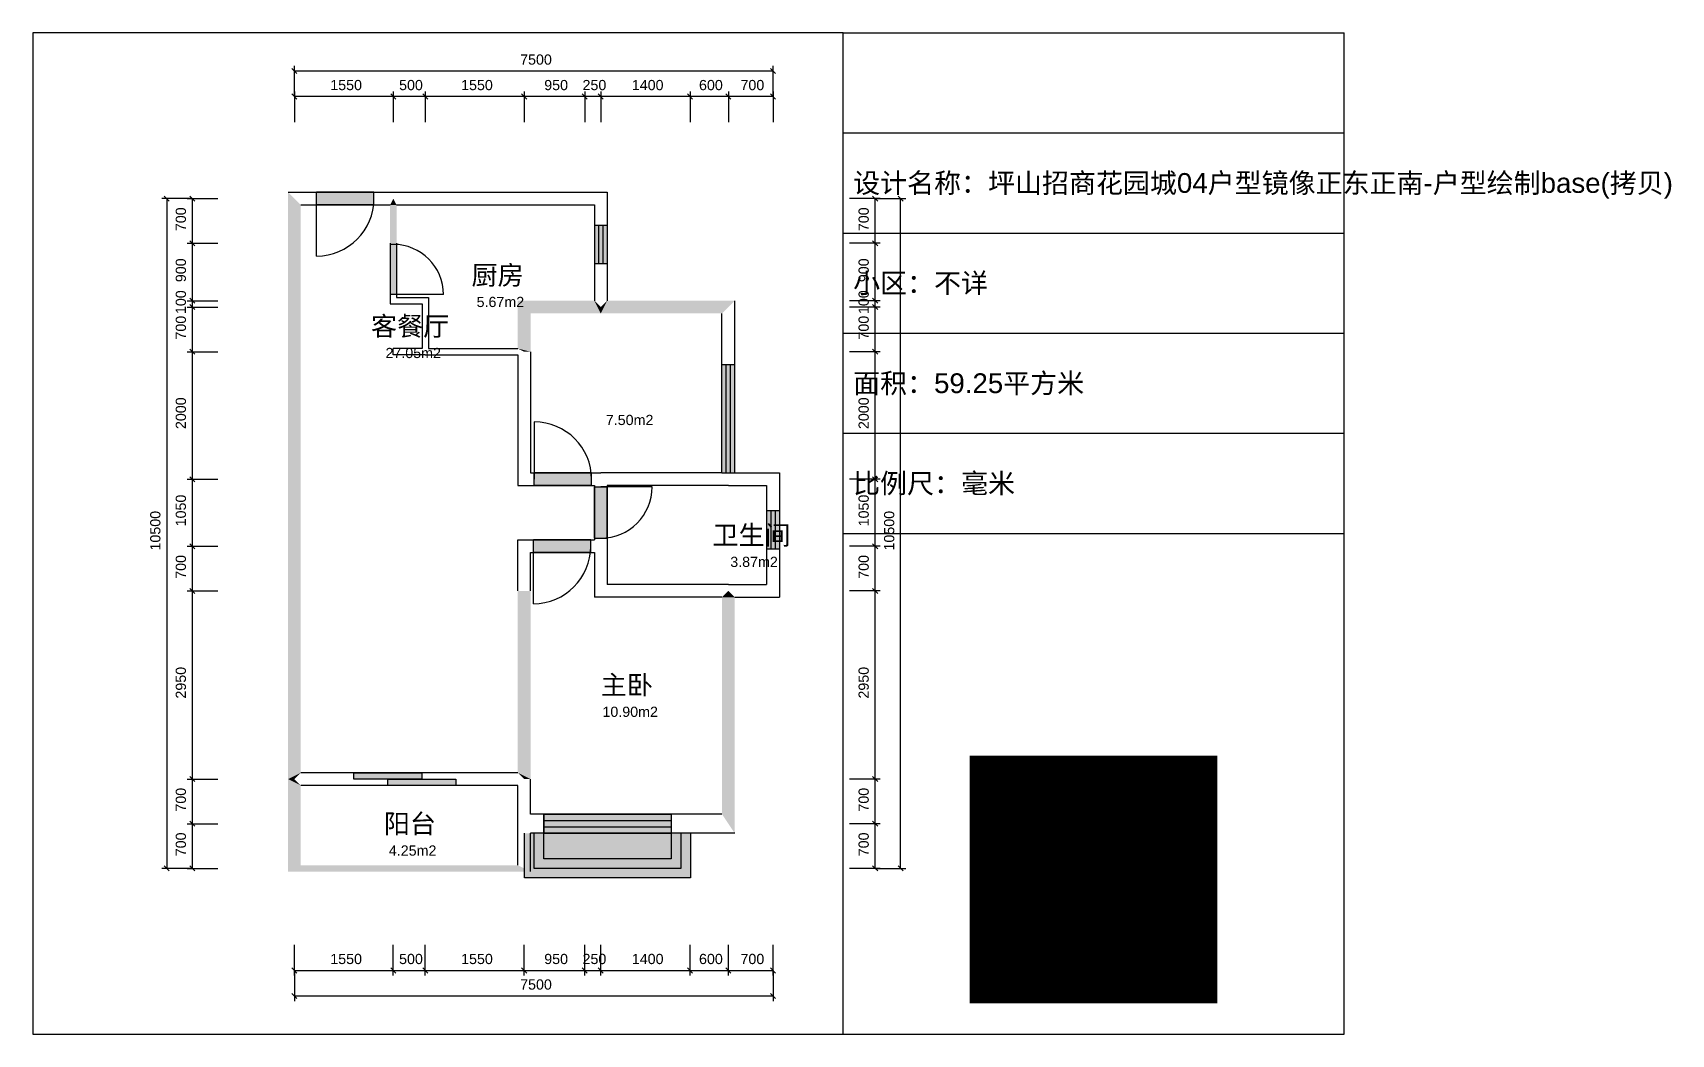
# Model space of a CAD drawing. Extents: x -975 to 24700, y -7650 to 8050.
import ezdxf

# ---------------------------------------------------------------- set-up
doc = ezdxf.new("R2010")
doc.units = 0
for name, color, linetype in [('boundary', 7, 'CONTINUOUS'), ('opening', 7, 'CONTINUOUS'), ('opening_solid', 250, 'CONTINUOUS'), ('qrcode_black', 250, 'CONTINUOUS'), ('qrcode_white', 7, 'CONTINUOUS'), ('ruler', 90, 'CONTINUOUS'), ('text', 7, 'CONTINUOUS'), ('wall', 7, 'CONTINUOUS'), ('wall_solid', 8, 'CONTINUOUS')]:
    doc.layers.add(name, color=color, linetype=linetype)
doc.styles.get("Standard").update_dxf_attribs({"font": 'arial.ttf'})

msp = doc.modelspace()

# ---------------------------------------------------------------- texts
at = {"layer": 'boundary'}
for s, p in [('设计名称：坪山招商花园城04户型镜像正东正南-户型绘制base(拷贝)', (11880, 5540)), ('小区：不详', (11880, 3970)), ('面积：59.25平方米', (11880, 2401)), ('比例尺：毫米', (11880, 831))]:
    msp.add_text(s, height=310, dxfattribs=at).set_placement(p)
at = {"layer": 'text'}
for s, height, p in [('7500', 160, (6662, 7550)), ('1550', 160, (3687, 7150)), ('500', 160, (4765, 7150)), ('1550', 160, (5737, 7150)), ('950', 160, (7040, 7150)), ('250', 160, (7640, 7150)), ('1400', 160, (8412, 7150)), ('600', 160, (9465, 7150)), ('700', 160, (10115, 7150)), ('厨房', 300, (5900, 4100)), ('5.67m2', 160, (5980, 3750)), ('客餐厅', 300, (4325, 3300)), ('27.05m2', 160, (4552, 2950)), ('7.50m2', 160, (8005, 1900)), ('卫生间', 300, (9675, 25)), ('3.87m2', 160, (9955, -325)), ('主卧', 300, (7925, -2325)), ('10.90m2', 160, (7952, -2675)), ('阳台', 300, (4525, -4500)), ('4.25m2', 160, (4605, -4850)), ('1550', 160, (3687, -6550)), ('500', 160, (4765, -6550)), ('1550', 160, (5737, -6550)), ('950', 160, (7040, -6550)), ('250', 160, (7640, -6550)), ('1400', 160, (8412, -6550)), ('600', 160, (9465, -6550)), ('700', 160, (10115, -6550)), ('7500', 160, (6662, -6950))]:
    msp.add_text(s, height=height, dxfattribs=at).set_placement(p)
for s, p in [('700', (1425, 4940)), ('700', (12125, 4940)), ('900', (1425, 4140)), ('900', (12125, 4140)), ('100', (1425, 3640)), ('100', (12125, 3640)), ('700', (1425, 3240)), ('700', (12125, 3240)), ('2000', (1425, 1837)), ('2000', (12125, 1837)), ('1050', (1425, 312)), ('1050', (12125, 312)), ('10500', (1025, -67)), ('10500', (12525, -67)), ('700', (1425, -510)), ('700', (12125, -510)), ('2950', (1425, -2388)), ('2950', (12125, -2388)), ('700', (1425, -4160)), ('700', (12125, -4160)), ('700', (1425, -4860)), ('700', (12125, -4860))]:
    msp.add_text(s, height=160, rotation=90, dxfattribs=at).set_placement(p)

# ---------------------------------------------------------------- linework, layer by layer
at = {"layer": 'boundary'}
for p, q in [((11725, 8050), (-975, 8050)), ((-975, 8050), (-975, -7650)), ((11725, -7650), (11725, 8050)), ((11725, 8050), (19574, 8050)), ((19574, -7650), (19574, 8050)), ((11725, 6480), (19574, 6480)), ((11725, 4910), (19574, 4910)), ((11725, 3341), (19574, 3341)), ((11725, 1771), (19574, 1771)), ((11725, 201), (19574, 201)), ((-975, -7650), (11725, -7650)), ((11725, -7650), (19574, -7650))]:
    msp.add_line(p, q, dxfattribs=at)
at = {"layer": 'opening'}
for p, q in [((4372, 5550), (3472, 5550)), ((3472, 5350), (3472, 5550)), ((3472, 4550), (3472, 5450)), ((4372, 5350), (4372, 5550)), ((4372, 5350), (3472, 5350)), ((7825, 5026), (7825, 4426)), ((8025, 5026), (7825, 5026)), ((7892, 5026), (7892, 4426)), ((7958, 5026), (7958, 4426)), ((8025, 5026), (8025, 4426)), ((4625, 4732), (4625, 3947)), ((4725, 4732), (4625, 4732)), ((4725, 4732), (4725, 3947)), ((8025, 4426), (7825, 4426)), ((4725, 3947), (4625, 3947)), ((5460, 3947), (4675, 3947)), ((9825, 1150), (9825, 2850)), ((9825, 2850), (10025, 2850)), ((9892, 1150), (9892, 2850)), ((9958, 1150), (9958, 2850)), ((10025, 1150), (10025, 2850)), ((6882, 1950), (6882, 1050)), ((7782, 1150), (6882, 1150)), ((6882, 950), (6882, 1150)), ((7782, 950), (7782, 1150)), ((9825, 1150), (10025, 1150)), ((7782, 950), (6882, 950)), ((7825, 126), (7825, 932)), ((7825, 932), (8025, 932)), ((8731, 932), (7925, 932)), ((8025, 126), (8025, 932)), ((10525, 554), (10525, -46)), ((10725, 554), (10525, 554)), ((10592, 554), (10592, -46)), ((10658, 554), (10658, -46)), ((10725, 554), (10725, -46)), ((7769, 100), (6869, 100)), ((6869, -100), (6869, 100)), ((6869, -900), (6869, 0)), ((7769, -100), (7769, 100)), ((7825, 126), (8025, 126)), ((7769, -100), (6869, -100)), ((10725, -46), (10525, -46)), ((4056, -3650), (4056, -3550)), ((4056, -3550), (5123, -3550)), ((5123, -3550), (5123, -3650)), ((5123, -3650), (4056, -3650)), ((4590, -3750), (4590, -3650)), ((4590, -3650), (5656, -3650)), ((5656, -3750), (4590, -3750)), ((5656, -3650), (5656, -3750)), ((7031, -4200), (9031, -4200)), ((7031, -4200), (7031, -4500)), ((7031, -4900), (7031, -4200)), ((7031, -4300), (9031, -4300)), ((9031, -4200), (9031, -4500)), ((9031, -4200), (9031, -4900)), ((6731, -5200), (6731, -4500)), ((6881, -5050), (6881, -4500)), ((7031, -4400), (9031, -4400)), ((7031, -4500), (9031, -4500)), ((9181, -4500), (9181, -5050)), ((9331, -4500), (9331, -5200)), ((9181, -5050), (6881, -5050)), ((9031, -4900), (7031, -4900)), ((9331, -5200), (6731, -5200))]:
    msp.add_line(p, q, dxfattribs=at)
for centre, radius, start, end in [((3472, 5450), 900, 270, 360), ((4675, 3947), 785, 0, 90), ((6882, 1050), 900, 0, 90), ((7925, 932), 806, 270, 0), ((6869, 0), 900, 270, 0)]:
    msp.add_arc(centre, radius, start, end, dxfattribs=at)
at = {"layer": 'opening_solid'}
for points in [[(4372, 5350), (3472, 5350), (4372, 5550), (3472, 5550)], [(8025, 5026), (8025, 4426), (7825, 5026), (7825, 4426)], [(4725, 4732), (4725, 3947), (4625, 4732), (4625, 3947)], [(9825, 1150), (9825, 2850), (10025, 1150), (10025, 2850)], [(7782, 950), (6882, 950), (7782, 1150), (6882, 1150)], [(7825, 126), (7825, 932), (8025, 126), (8025, 932)], [(10725, 554), (10725, -46), (10525, 554), (10525, -46)], [(7769, -100), (6869, -100), (7769, 100), (6869, 100)], [(5123, -3650), (4056, -3650), (5123, -3550), (4056, -3550)], [(5656, -3750), (4590, -3750), (5656, -3650), (4590, -3650)], [(7031, -4200), (9031, -4200), (7031, -4500), (9031, -4500)], [(9331, -4500), (9331, -5200), (6731, -4500), (6731, -5200)]]:
    msp.add_solid(points, dxfattribs=at)
at = {"layer": 'qrcode_black'}
for points in [[(14088, -3663), (14182, -3663), (14088, -3757), (14182, -3757)], [(14088, -3757), (14182, -3757), (14088, -3852), (14182, -3852)], [(14182, -3663), (14277, -3663), (14182, -3757), (14277, -3757)], [(14277, -3663), (14372, -3663), (14277, -3757), (14372, -3757)], [(14372, -3663), (14466, -3663), (14372, -3757), (14466, -3757)], [(14466, -3663), (14561, -3663), (14466, -3757), (14561, -3757)], [(14561, -3663), (14656, -3663), (14561, -3757), (14656, -3757)], [(14656, -3663), (14750, -3663), (14656, -3757), (14750, -3757)], [(14656, -3757), (14750, -3757), (14656, -3852), (14750, -3852)], [(15034, -3663), (15129, -3663), (15034, -3757), (15129, -3757)], [(15034, -3757), (15129, -3757), (15034, -3852), (15129, -3852)], [(15129, -3757), (15224, -3757), (15129, -3852), (15224, -3852)], [(15224, -3663), (15318, -3663), (15224, -3757), (15318, -3757)], [(15224, -3757), (15318, -3757), (15224, -3852), (15318, -3852)], [(15318, -3663), (15413, -3663), (15318, -3757), (15413, -3757)], [(15318, -3757), (15413, -3757), (15318, -3852), (15413, -3852)], [(15413, -3663), (15508, -3663), (15413, -3757), (15508, -3757)], [(15413, -3757), (15508, -3757), (15413, -3852), (15508, -3852)], [(15508, -3757), (15602, -3757), (15508, -3852), (15602, -3852)], [(15697, -3663), (15791, -3663), (15697, -3757), (15791, -3757)], [(15697, -3757), (15791, -3757), (15697, -3852), (15791, -3852)], [(15886, -3663), (15981, -3663), (15886, -3757), (15981, -3757)], [(15981, -3663), (16075, -3663), (15981, -3757), (16075, -3757)], [(15981, -3757), (16075, -3757), (15981, -3852), (16075, -3852)], [(16170, -3757), (16265, -3757), (16170, -3852), (16265, -3852)], [(16265, -3663), (16359, -3663), (16265, -3757), (16359, -3757)], [(16359, -3663), (16454, -3663), (16359, -3757), (16454, -3757)], [(16359, -3757), (16454, -3757), (16359, -3852), (16454, -3852)], [(16549, -3663), (16643, -3663), (16549, -3757), (16643, -3757)], [(16549, -3757), (16643, -3757), (16549, -3852), (16643, -3852)], [(16643, -3663), (16738, -3663), (16643, -3757), (16738, -3757)], [(16738, -3663), (16833, -3663), (16738, -3757), (16833, -3757)], [(16833, -3663), (16927, -3663), (16833, -3757), (16927, -3757)], [(16927, -3663), (17022, -3663), (16927, -3757), (17022, -3757)], [(17022, -3663), (17117, -3663), (17022, -3757), (17117, -3757)], [(17117, -3663), (17211, -3663), (17117, -3757), (17211, -3757)], [(17117, -3757), (17211, -3757), (17117, -3852), (17211, -3852)], [(14088, -3852), (14182, -3852), (14088, -3947), (14182, -3947)], [(14088, -3947), (14182, -3947), (14088, -4041), (14182, -4041)], [(14088, -4041), (14182, -4041), (14088, -4136), (14182, -4136)], [(14277, -3852), (14372, -3852), (14277, -3947), (14372, -3947)], [(14277, -3947), (14372, -3947), (14277, -4041), (14372, -4041)], [(14277, -4041), (14372, -4041), (14277, -4136), (14372, -4136)], [(14372, -3852), (14466, -3852), (14372, -3947), (14466, -3947)], [(14372, -3947), (14466, -3947), (14372, -4041), (14466, -4041)], [(14372, -4041), (14466, -4041), (14372, -4136), (14466, -4136)], [(14466, -3852), (14561, -3852), (14466, -3947), (14561, -3947)], [(14466, -3947), (14561, -3947), (14466, -4041), (14561, -4041)], [(14466, -4041), (14561, -4041), (14466, -4136), (14561, -4136)], [(14656, -3852), (14750, -3852), (14656, -3947), (14750, -3947)], [(14656, -3947), (14750, -3947), (14656, -4041), (14750, -4041)], [(14656, -4041), (14750, -4041), (14656, -4136), (14750, -4136)], [(14845, -3852), (14940, -3852), (14845, -3947), (14940, -3947)], [(14845, -3947), (14940, -3947), (14845, -4041), (14940, -4041)], [(14845, -4041), (14940, -4041), (14845, -4136), (14940, -4136)], [(14940, -3852), (15034, -3852), (14940, -3947), (15034, -3947)], [(14940, -3947), (15034, -3947), (14940, -4041), (15034, -4041)], [(15034, -4041), (15129, -4041), (15034, -4136), (15129, -4136)], [(15129, -3947), (15224, -3947), (15129, -4041), (15224, -4041)], [(15129, -4041), (15224, -4041), (15129, -4136), (15224, -4136)], [(15224, -3852), (15318, -3852), (15224, -3947), (15318, -3947)], [(15224, -4041), (15318, -4041), (15224, -4136), (15318, -4136)], [(15318, -3852), (15413, -3852), (15318, -3947), (15413, -3947)], [(15318, -4041), (15413, -4041), (15318, -4136), (15413, -4136)], [(15413, -3947), (15508, -3947), (15413, -4041), (15508, -4041)], [(15508, -3852), (15602, -3852), (15508, -3947), (15602, -3947)], [(15508, -3947), (15602, -3947), (15508, -4041), (15602, -4041)], [(15508, -4041), (15602, -4041), (15508, -4136), (15602, -4136)], [(15602, -3947), (15697, -3947), (15602, -4041), (15697, -4041)], [(15697, -3852), (15791, -3852), (15697, -3947), (15791, -3947)], [(15791, -3852), (15886, -3852), (15791, -3947), (15886, -3947)], [(15791, -4041), (15886, -4041), (15791, -4136), (15886, -4136)], [(15886, -3852), (15981, -3852), (15886, -3947), (15981, -3947)], [(15886, -3947), (15981, -3947), (15886, -4041), (15981, -4041)], [(15981, -3852), (16075, -3852), (15981, -3947), (16075, -3947)], [(15981, -3947), (16075, -3947), (15981, -4041), (16075, -4041)], [(16075, -3947), (16170, -3947), (16075, -4041), (16170, -4041)], [(16170, -3947), (16265, -3947), (16170, -4041), (16265, -4041)], [(16265, -3852), (16359, -3852), (16265, -3947), (16359, -3947)], [(16265, -3947), (16359, -3947), (16265, -4041), (16359, -4041)], [(16359, -3947), (16454, -3947), (16359, -4041), (16454, -4041)], [(16359, -4041), (16454, -4041), (16359, -4136), (16454, -4136)], [(16549, -3852), (16643, -3852), (16549, -3947), (16643, -3947)], [(16549, -3947), (16643, -3947), (16549, -4041), (16643, -4041)], [(16549, -4041), (16643, -4041), (16549, -4136), (16643, -4136)], [(16738, -3852), (16833, -3852), (16738, -3947), (16833, -3947)], [(16738, -3947), (16833, -3947), (16738, -4041), (16833, -4041)], [(16738, -4041), (16833, -4041), (16738, -4136), (16833, -4136)], [(16833, -3852), (16927, -3852), (16833, -3947), (16927, -3947)], [(16833, -3947), (16927, -3947), (16833, -4041), (16927, -4041)], [(16833, -4041), (16927, -4041), (16833, -4136), (16927, -4136)], [(16927, -3852), (17022, -3852), (16927, -3947), (17022, -3947)], [(16927, -3947), (17022, -3947), (16927, -4041), (17022, -4041)], [(16927, -4041), (17022, -4041), (16927, -4136), (17022, -4136)], [(17117, -3852), (17211, -3852), (17117, -3947), (17211, -3947)], [(17117, -3947), (17211, -3947), (17117, -4041), (17211, -4041)], [(17117, -4041), (17211, -4041), (17117, -4136), (17211, -4136)], [(14088, -4136), (14182, -4136), (14088, -4231), (14182, -4231)], [(14088, -4231), (14182, -4231), (14088, -4325), (14182, -4325)], [(14182, -4231), (14277, -4231), (14182, -4325), (14277, -4325)], [(14277, -4231), (14372, -4231), (14277, -4325), (14372, -4325)], [(14372, -4231), (14466, -4231), (14372, -4325), (14466, -4325)], [(14466, -4231), (14561, -4231), (14466, -4325), (14561, -4325)], [(14561, -4231), (14656, -4231), (14561, -4325), (14656, -4325)], [(14656, -4136), (14750, -4136), (14656, -4231), (14750, -4231)], [(14656, -4231), (14750, -4231), (14656, -4325), (14750, -4325)], [(14845, -4136), (14940, -4136), (14845, -4231), (14940, -4231)], [(14845, -4231), (14940, -4231), (14845, -4325), (14940, -4325)], [(14845, -4325), (14940, -4325), (14845, -4420), (14940, -4420)], [(14940, -4136), (15034, -4136), (14940, -4231), (15034, -4231)], [(14940, -4325), (15034, -4325), (14940, -4420), (15034, -4420)], [(15034, -4136), (15129, -4136), (15034, -4231), (15129, -4231)], [(15034, -4231), (15129, -4231), (15034, -4325), (15129, -4325)], [(15034, -4325), (15129, -4325), (15034, -4420), (15129, -4420)], [(15129, -4136), (15224, -4136), (15129, -4231), (15224, -4231)], [(15129, -4325), (15224, -4325), (15129, -4420), (15224, -4420)], [(15224, -4136), (15318, -4136), (15224, -4231), (15318, -4231)], [(15224, -4231), (15318, -4231), (15224, -4325), (15318, -4325)], [(15224, -4325), (15318, -4325), (15224, -4420), (15318, -4420)], [(15318, -4136), (15413, -4136), (15318, -4231), (15413, -4231)], [(15413, -4231), (15508, -4231), (15413, -4325), (15508, -4325)], [(15508, -4136), (15602, -4136), (15508, -4231), (15602, -4231)], [(15508, -4325), (15602, -4325), (15508, -4420), (15602, -4420)], [(15602, -4136), (15697, -4136), (15602, -4231), (15697, -4231)], [(15602, -4231), (15697, -4231), (15602, -4325), (15697, -4325)], [(15697, -4136), (15791, -4136), (15697, -4231), (15791, -4231)], [(15791, -4136), (15886, -4136), (15791, -4231), (15886, -4231)], [(15791, -4231), (15886, -4231), (15791, -4325), (15886, -4325)], [(15791, -4325), (15886, -4325), (15791, -4420), (15886, -4420)], [(15981, -4136), (16075, -4136), (15981, -4231), (16075, -4231)], [(15981, -4231), (16075, -4231), (15981, -4325), (16075, -4325)], [(16075, -4325), (16170, -4325), (16075, -4420), (16170, -4420)], [(16170, -4136), (16265, -4136), (16170, -4231), (16265, -4231)], [(16170, -4231), (16265, -4231), (16170, -4325), (16265, -4325)], [(16265, -4325), (16359, -4325), (16265, -4420), (16359, -4420)], [(16359, -4231), (16454, -4231), (16359, -4325), (16454, -4325)], [(16549, -4136), (16643, -4136), (16549, -4231), (16643, -4231)], [(16549, -4231), (16643, -4231), (16549, -4325), (16643, -4325)], [(16643, -4231), (16738, -4231), (16643, -4325), (16738, -4325)], [(16738, -4231), (16833, -4231), (16738, -4325), (16833, -4325)], [(16833, -4231), (16927, -4231), (16833, -4325), (16927, -4325)], [(16927, -4231), (17022, -4231), (16927, -4325), (17022, -4325)], [(17022, -4231), (17117, -4231), (17022, -4325), (17117, -4325)], [(17117, -4136), (17211, -4136), (17117, -4231), (17211, -4231)], [(17117, -4231), (17211, -4231), (17117, -4325), (17211, -4325)], [(14088, -4420), (14182, -4420), (14088, -4515), (14182, -4515)], [(14277, -4420), (14372, -4420), (14277, -4515), (14372, -4515)], [(14372, -4420), (14466, -4420), (14372, -4515), (14466, -4515)], [(14372, -4515), (14466, -4515), (14372, -4609), (14466, -4609)], [(14372, -4609), (14466, -4609), (14372, -4704), (14466, -4704)], [(14466, -4420), (14561, -4420), (14466, -4515), (14561, -4515)], [(14466, -4515), (14561, -4515), (14466, -4609), (14561, -4609)], [(14466, -4609), (14561, -4609), (14466, -4704), (14561, -4704)], [(14561, -4420), (14656, -4420), (14561, -4515), (14656, -4515)], [(14561, -4515), (14656, -4515), (14561, -4609), (14656, -4609)], [(14561, -4609), (14656, -4609), (14561, -4704), (14656, -4704)], [(14656, -4420), (14750, -4420), (14656, -4515), (14750, -4515)], [(14656, -4609), (14750, -4609), (14656, -4704), (14750, -4704)], [(14750, -4609), (14845, -4609), (14750, -4704), (14845, -4704)], [(14845, -4609), (14940, -4609), (14845, -4704), (14940, -4704)], [(14940, -4420), (15034, -4420), (14940, -4515), (15034, -4515)], [(14940, -4609), (15034, -4609), (14940, -4704), (15034, -4704)], [(15034, -4420), (15129, -4420), (15034, -4515), (15129, -4515)], [(15034, -4515), (15129, -4515), (15034, -4609), (15129, -4609)], [(15034, -4609), (15129, -4609), (15034, -4704), (15129, -4704)], [(15129, -4420), (15224, -4420), (15129, -4515), (15224, -4515)], [(15129, -4609), (15224, -4609), (15129, -4704), (15224, -4704)], [(15224, -4515), (15318, -4515), (15224, -4609), (15318, -4609)], [(15224, -4609), (15318, -4609), (15224, -4704), (15318, -4704)], [(15413, -4420), (15508, -4420), (15413, -4515), (15508, -4515)], [(15413, -4515), (15508, -4515), (15413, -4609), (15508, -4609)], [(15508, -4420), (15602, -4420), (15508, -4515), (15602, -4515)], [(15508, -4609), (15602, -4609), (15508, -4704), (15602, -4704)], [(15697, -4420), (15791, -4420), (15697, -4515), (15791, -4515)], [(15791, -4420), (15886, -4420), (15791, -4515), (15886, -4515)], [(15791, -4515), (15886, -4515), (15791, -4609), (15886, -4609)], [(15791, -4609), (15886, -4609), (15791, -4704), (15886, -4704)], [(15886, -4515), (15981, -4515), (15886, -4609), (15981, -4609)], [(15981, -4609), (16075, -4609), (15981, -4704), (16075, -4704)], [(16075, -4515), (16170, -4515), (16075, -4609), (16170, -4609)], [(16075, -4609), (16170, -4609), (16075, -4704), (16170, -4704)], [(16170, -4420), (16265, -4420), (16170, -4515), (16265, -4515)], [(16170, -4515), (16265, -4515), (16170, -4609), (16265, -4609)], [(16265, -4515), (16359, -4515), (16265, -4609), (16359, -4609)], [(16359, -4420), (16454, -4420), (16359, -4515), (16454, -4515)], [(16454, -4515), (16549, -4515), (16454, -4609), (16549, -4609)], [(16549, -4420), (16643, -4420), (16549, -4515), (16643, -4515)], [(16549, -4515), (16643, -4515), (16549, -4609), (16643, -4609)], [(16643, -4420), (16738, -4420), (16643, -4515), (16738, -4515)], [(16738, -4420), (16833, -4420), (16738, -4515), (16833, -4515)], [(16738, -4609), (16833, -4609), (16738, -4704), (16833, -4704)], [(16833, -4420), (16927, -4420), (16833, -4515), (16927, -4515)], [(16833, -4515), (16927, -4515), (16833, -4609), (16927, -4609)], [(16927, -4420), (17022, -4420), (16927, -4515), (17022, -4515)], [(16927, -4515), (17022, -4515), (16927, -4609), (17022, -4609)], [(16927, -4609), (17022, -4609), (16927, -4704), (17022, -4704)], [(17022, -4515), (17117, -4515), (17022, -4609), (17117, -4609)], [(17117, -4609), (17211, -4609), (17117, -4704), (17211, -4704)], [(14182, -4704), (14277, -4704), (14182, -4799), (14277, -4799)], [(14182, -4799), (14277, -4799), (14182, -4893), (14277, -4893)], [(14372, -4704), (14466, -4704), (14372, -4799), (14466, -4799)], [(14466, -4799), (14561, -4799), (14466, -4893), (14561, -4893)], [(14561, -4704), (14656, -4704), (14561, -4799), (14656, -4799)], [(14561, -4799), (14656, -4799), (14561, -4893), (14656, -4893)], [(14656, -4799), (14750, -4799), (14656, -4893), (14750, -4893)], [(14750, -4704), (14845, -4704), (14750, -4799), (14845, -4799)], [(14750, -4799), (14845, -4799), (14750, -4893), (14845, -4893)], [(14845, -4704), (14940, -4704), (14845, -4799), (14940, -4799)], [(15034, -4799), (15129, -4799), (15034, -4893), (15129, -4893)], [(15129, -4704), (15224, -4704), (15129, -4799), (15224, -4799)], [(15224, -4704), (15318, -4704), (15224, -4799), (15318, -4799)], [(15224, -4799), (15318, -4799), (15224, -4893), (15318, -4893)], [(15413, -4704), (15508, -4704), (15413, -4799), (15508, -4799)], [(15602, -4704), (15697, -4704), (15602, -4799), (15697, -4799)], [(15791, -4799), (15886, -4799), (15791, -4893), (15886, -4893)], [(15886, -4799), (15981, -4799), (15886, -4893), (15981, -4893)], [(15981, -4704), (16075, -4704), (15981, -4799), (16075, -4799)], [(16075, -4704), (16170, -4704), (16075, -4799), (16170, -4799)], [(16075, -4799), (16170, -4799), (16075, -4893), (16170, -4893)], [(16170, -4704), (16265, -4704), (16170, -4799), (16265, -4799)], [(16265, -4799), (16359, -4799), (16265, -4893), (16359, -4893)], [(16359, -4704), (16454, -4704), (16359, -4799), (16454, -4799)], [(16549, -4704), (16643, -4704), (16549, -4799), (16643, -4799)], [(16738, -4704), (16833, -4704), (16738, -4799), (16833, -4799)], [(16738, -4799), (16833, -4799), (16738, -4893), (16833, -4893)], [(16833, -4704), (16927, -4704), (16833, -4799), (16927, -4799)], [(16833, -4799), (16927, -4799), (16833, -4893), (16927, -4893)], [(16927, -4704), (17022, -4704), (16927, -4799), (17022, -4799)], [(17022, -4704), (17117, -4704), (17022, -4799), (17117, -4799)], [(17117, -4704), (17211, -4704), (17117, -4799), (17211, -4799)], [(17117, -4799), (17211, -4799), (17117, -4893), (17211, -4893)], [(14088, -4988), (14182, -4988), (14088, -5083), (14182, -5083)], [(14088, -5083), (14182, -5083), (14088, -5177), (14182, -5177)], [(14277, -4893), (14372, -4893), (14277, -4988), (14372, -4988)], [(14277, -4988), (14372, -4988), (14277, -5083), (14372, -5083)], [(14372, -4893), (14466, -4893), (14372, -4988), (14466, -4988)], [(14372, -4988), (14466, -4988), (14372, -5083), (14466, -5083)], [(14466, -4988), (14561, -4988), (14466, -5083), (14561, -5083)], [(14466, -5083), (14561, -5083), (14466, -5177), (14561, -5177)], [(14561, -4893), (14656, -4893), (14561, -4988), (14656, -4988)], [(14656, -4988), (14750, -4988), (14656, -5083), (14750, -5083)], [(14750, -4893), (14845, -4893), (14750, -4988), (14845, -4988)], [(14845, -4988), (14940, -4988), (14845, -5083), (14940, -5083)], [(14940, -4893), (15034, -4893), (14940, -4988), (15034, -4988)], [(14940, -5083), (15034, -5083), (14940, -5177), (15034, -5177)], [(15034, -4893), (15129, -4893), (15034, -4988), (15129, -4988)], [(15034, -5083), (15129, -5083), (15034, -5177), (15129, -5177)], [(15129, -4893), (15224, -4893), (15129, -4988), (15224, -4988)], [(15224, -4893), (15318, -4893), (15224, -4988), (15318, -4988)], [(15318, -4893), (15413, -4893), (15318, -4988), (15413, -4988)], [(15318, -5083), (15413, -5083), (15318, -5177), (15413, -5177)], [(15413, -4893), (15508, -4893), (15413, -4988), (15508, -4988)], [(15413, -4988), (15508, -4988), (15413, -5083), (15508, -5083)], [(15508, -4893), (15602, -4893), (15508, -4988), (15602, -4988)], [(15602, -4893), (15697, -4893), (15602, -4988), (15697, -4988)], [(15602, -5083), (15697, -5083), (15602, -5177), (15697, -5177)], [(15697, -4893), (15791, -4893), (15697, -4988), (15791, -4988)], [(15697, -4988), (15791, -4988), (15697, -5083), (15791, -5083)], [(15886, -4988), (15981, -4988), (15886, -5083), (15981, -5083)], [(15886, -5083), (15981, -5083), (15886, -5177), (15981, -5177)], [(15981, -4893), (16075, -4893), (15981, -4988), (16075, -4988)], [(15981, -5083), (16075, -5083), (15981, -5177), (16075, -5177)], [(16075, -4893), (16170, -4893), (16075, -4988), (16170, -4988)], [(16075, -4988), (16170, -4988), (16075, -5083), (16170, -5083)], [(16075, -5083), (16170, -5083), (16075, -5177), (16170, -5177)], [(16170, -4893), (16265, -4893), (16170, -4988), (16265, -4988)], [(16170, -5083), (16265, -5083), (16170, -5177), (16265, -5177)], [(16359, -4988), (16454, -4988), (16359, -5083), (16454, -5083)], [(16454, -4988), (16549, -4988), (16454, -5083), (16549, -5083)], [(16454, -5083), (16549, -5083), (16454, -5177), (16549, -5177)], [(16549, -4893), (16643, -4893), (16549, -4988), (16643, -4988)], [(16549, -5083), (16643, -5083), (16549, -5177), (16643, -5177)], [(16643, -4988), (16738, -4988), (16643, -5083), (16738, -5083)], [(16643, -5083), (16738, -5083), (16643, -5177), (16738, -5177)], [(16738, -5083), (16833, -5083), (16738, -5177), (16833, -5177)], [(16833, -4893), (16927, -4893), (16833, -4988), (16927, -4988)], [(16927, -4988), (17022, -4988), (16927, -5083), (17022, -5083)], [(16927, -5083), (17022, -5083), (16927, -5177), (17022, -5177)], [(17022, -4893), (17117, -4893), (17022, -4988), (17117, -4988)], [(17022, -4988), (17117, -4988), (17022, -5083), (17117, -5083)], [(17117, -4893), (17211, -4893), (17117, -4988), (17211, -4988)], [(14088, -5177), (14182, -5177), (14088, -5272), (14182, -5272)], [(14182, -5177), (14277, -5177), (14182, -5272), (14277, -5272)], [(14182, -5272), (14277, -5272), (14182, -5366), (14277, -5366)], [(14277, -5177), (14372, -5177), (14277, -5272), (14372, -5272)], [(14277, -5366), (14372, -5366), (14277, -5461), (14372, -5461)], [(14372, -5366), (14466, -5366), (14372, -5461), (14466, -5461)], [(14466, -5177), (14561, -5177), (14466, -5272), (14561, -5272)], [(14466, -5272), (14561, -5272), (14466, -5366), (14561, -5366)], [(14466, -5366), (14561, -5366), (14466, -5461), (14561, -5461)], [(14656, -5177), (14750, -5177), (14656, -5272), (14750, -5272)], [(14656, -5366), (14750, -5366), (14656, -5461), (14750, -5461)], [(14750, -5272), (14845, -5272), (14750, -5366), (14845, -5366)], [(14750, -5366), (14845, -5366), (14750, -5461), (14845, -5461)], [(14845, -5177), (14940, -5177), (14845, -5272), (14940, -5272)], [(15034, -5177), (15129, -5177), (15034, -5272), (15129, -5272)], [(15034, -5366), (15129, -5366), (15034, -5461), (15129, -5461)], [(15129, -5272), (15224, -5272), (15129, -5366), (15224, -5366)], [(15224, -5272), (15318, -5272), (15224, -5366), (15318, -5366)], [(15224, -5366), (15318, -5366), (15224, -5461), (15318, -5461)], [(15318, -5177), (15413, -5177), (15318, -5272), (15413, -5272)], [(15413, -5177), (15508, -5177), (15413, -5272), (15508, -5272)], [(15413, -5272), (15508, -5272), (15413, -5366), (15508, -5366)], [(15413, -5366), (15508, -5366), (15413, -5461), (15508, -5461)], [(15508, -5366), (15602, -5366), (15508, -5461), (15602, -5461)], [(15602, -5272), (15697, -5272), (15602, -5366), (15697, -5366)], [(15602, -5366), (15697, -5366), (15602, -5461), (15697, -5461)], [(15697, -5177), (15791, -5177), (15697, -5272), (15791, -5272)], [(15697, -5272), (15791, -5272), (15697, -5366), (15791, -5366)], [(15697, -5366), (15791, -5366), (15697, -5461), (15791, -5461)], [(15886, -5177), (15981, -5177), (15886, -5272), (15981, -5272)], [(15886, -5272), (15981, -5272), (15886, -5366), (15981, -5366)], [(15981, -5272), (16075, -5272), (15981, -5366), (16075, -5366)], [(15981, -5366), (16075, -5366), (15981, -5461), (16075, -5461)], [(16170, -5177), (16265, -5177), (16170, -5272), (16265, -5272)], [(16170, -5272), (16265, -5272), (16170, -5366), (16265, -5366)], [(16170, -5366), (16265, -5366), (16170, -5461), (16265, -5461)], [(16265, -5272), (16359, -5272), (16265, -5366), (16359, -5366)], [(16359, -5177), (16454, -5177), (16359, -5272), (16454, -5272)], [(16359, -5366), (16454, -5366), (16359, -5461), (16454, -5461)], [(16454, -5177), (16549, -5177), (16454, -5272), (16549, -5272)], [(16454, -5366), (16549, -5366), (16454, -5461), (16549, -5461)], [(16549, -5272), (16643, -5272), (16549, -5366), (16643, -5366)], [(16549, -5366), (16643, -5366), (16549, -5461), (16643, -5461)], [(16643, -5177), (16738, -5177), (16643, -5272), (16738, -5272)], [(16643, -5272), (16738, -5272), (16643, -5366), (16738, -5366)], [(16738, -5177), (16833, -5177), (16738, -5272), (16833, -5272)], [(16738, -5366), (16833, -5366), (16738, -5461), (16833, -5461)], [(16833, -5177), (16927, -5177), (16833, -5272), (16927, -5272)], [(16833, -5272), (16927, -5272), (16833, -5366), (16927, -5366)], [(16927, -5272), (17022, -5272), (16927, -5366), (17022, -5366)], [(16927, -5366), (17022, -5366), (16927, -5461), (17022, -5461)], [(17022, -5366), (17117, -5366), (17022, -5461), (17117, -5461)], [(17117, -5177), (17211, -5177), (17117, -5272), (17211, -5272)], [(14088, -5556), (14182, -5556), (14088, -5650), (14182, -5650)], [(14182, -5556), (14277, -5556), (14182, -5650), (14277, -5650)], [(14372, -5556), (14466, -5556), (14372, -5650), (14466, -5650)], [(14561, -5556), (14656, -5556), (14561, -5650), (14656, -5650)], [(14656, -5556), (14750, -5556), (14656, -5650), (14750, -5650)], [(14750, -5461), (14845, -5461), (14750, -5556), (14845, -5556)], [(14750, -5556), (14845, -5556), (14750, -5650), (14845, -5650)], [(15034, -5556), (15129, -5556), (15034, -5650), (15129, -5650)], [(15224, -5461), (15318, -5461), (15224, -5556), (15318, -5556)], [(15318, -5556), (15413, -5556), (15318, -5650), (15413, -5650)], [(15413, -5556), (15508, -5556), (15413, -5650), (15508, -5650)], [(15508, -5461), (15602, -5461), (15508, -5556), (15602, -5556)], [(15508, -5556), (15602, -5556), (15508, -5650), (15602, -5650)], [(15602, -5461), (15697, -5461), (15602, -5556), (15697, -5556)], [(15602, -5556), (15697, -5556), (15602, -5650), (15697, -5650)], [(15697, -5461), (15791, -5461), (15697, -5556), (15791, -5556)], [(15791, -5461), (15886, -5461), (15791, -5556), (15886, -5556)], [(15886, -5461), (15981, -5461), (15886, -5556), (15981, -5556)], [(15886, -5556), (15981, -5556), (15886, -5650), (15981, -5650)], [(15981, -5461), (16075, -5461), (15981, -5556), (16075, -5556)], [(15981, -5556), (16075, -5556), (15981, -5650), (16075, -5650)], [(16075, -5556), (16170, -5556), (16075, -5650), (16170, -5650)], [(16170, -5556), (16265, -5556), (16170, -5650), (16265, -5650)], [(16265, -5556), (16359, -5556), (16265, -5650), (16359, -5650)], [(16359, -5461), (16454, -5461), (16359, -5556), (16454, -5556)], [(16359, -5556), (16454, -5556), (16359, -5650), (16454, -5650)], [(16454, -5461), (16549, -5461), (16454, -5556), (16549, -5556)], [(16738, -5461), (16833, -5461), (16738, -5556), (16833, -5556)], [(16833, -5461), (16927, -5461), (16833, -5556), (16927, -5556)], [(16833, -5556), (16927, -5556), (16833, -5650), (16927, -5650)], [(16927, -5461), (17022, -5461), (16927, -5556), (17022, -5556)], [(14088, -5650), (14182, -5650), (14088, -5745), (14182, -5745)], [(14088, -5745), (14182, -5745), (14088, -5840), (14182, -5840)], [(14088, -5840), (14182, -5840), (14088, -5934), (14182, -5934)], [(14277, -5745), (14372, -5745), (14277, -5840), (14372, -5840)], [(14372, -5840), (14466, -5840), (14372, -5934), (14466, -5934)], [(14466, -5650), (14561, -5650), (14466, -5745), (14561, -5745)], [(14466, -5745), (14561, -5745), (14466, -5840), (14561, -5840)], [(14466, -5840), (14561, -5840), (14466, -5934), (14561, -5934)], [(14561, -5650), (14656, -5650), (14561, -5745), (14656, -5745)], [(14561, -5745), (14656, -5745), (14561, -5840), (14656, -5840)], [(14656, -5745), (14750, -5745), (14656, -5840), (14750, -5840)], [(14750, -5650), (14845, -5650), (14750, -5745), (14845, -5745)], [(14750, -5745), (14845, -5745), (14750, -5840), (14845, -5840)], [(14750, -5840), (14845, -5840), (14750, -5934), (14845, -5934)], [(14845, -5650), (14940, -5650), (14845, -5745), (14940, -5745)], [(14940, -5650), (15034, -5650), (14940, -5745), (15034, -5745)], [(14940, -5745), (15034, -5745), (14940, -5840), (15034, -5840)], [(14940, -5840), (15034, -5840), (14940, -5934), (15034, -5934)], [(15034, -5650), (15129, -5650), (15034, -5745), (15129, -5745)], [(15129, -5650), (15224, -5650), (15129, -5745), (15224, -5745)], [(15129, -5745), (15224, -5745), (15129, -5840), (15224, -5840)], [(15224, -5745), (15318, -5745), (15224, -5840), (15318, -5840)], [(15224, -5840), (15318, -5840), (15224, -5934), (15318, -5934)], [(15318, -5650), (15413, -5650), (15318, -5745), (15413, -5745)], [(15413, -5840), (15508, -5840), (15413, -5934), (15508, -5934)], [(15508, -5650), (15602, -5650), (15508, -5745), (15602, -5745)], [(15508, -5745), (15602, -5745), (15508, -5840), (15602, -5840)], [(15508, -5840), (15602, -5840), (15508, -5934), (15602, -5934)], [(15602, -5745), (15697, -5745), (15602, -5840), (15697, -5840)], [(15697, -5650), (15791, -5650), (15697, -5745), (15791, -5745)], [(15791, -5650), (15886, -5650), (15791, -5745), (15886, -5745)], [(15791, -5745), (15886, -5745), (15791, -5840), (15886, -5840)], [(15791, -5840), (15886, -5840), (15791, -5934), (15886, -5934)], [(15981, -5745), (16075, -5745), (15981, -5840), (16075, -5840)], [(16075, -5650), (16170, -5650), (16075, -5745), (16170, -5745)], [(16075, -5745), (16170, -5745), (16075, -5840), (16170, -5840)], [(16075, -5840), (16170, -5840), (16075, -5934), (16170, -5934)], [(16170, -5840), (16265, -5840), (16170, -5934), (16265, -5934)], [(16359, -5840), (16454, -5840), (16359, -5934), (16454, -5934)], [(16454, -5650), (16549, -5650), (16454, -5745), (16549, -5745)], [(16454, -5745), (16549, -5745), (16454, -5840), (16549, -5840)], [(16454, -5840), (16549, -5840), (16454, -5934), (16549, -5934)], [(16549, -5650), (16643, -5650), (16549, -5745), (16643, -5745)], [(16643, -5745), (16738, -5745), (16643, -5840), (16738, -5840)], [(16643, -5840), (16738, -5840), (16643, -5934), (16738, -5934)], [(16738, -5745), (16833, -5745), (16738, -5840), (16833, -5840)], [(16833, -5650), (16927, -5650), (16833, -5745), (16927, -5745)], [(16927, -5650), (17022, -5650), (16927, -5745), (17022, -5745)], [(16927, -5745), (17022, -5745), (16927, -5840), (17022, -5840)], [(16927, -5840), (17022, -5840), (16927, -5934), (17022, -5934)], [(17022, -5745), (17117, -5745), (17022, -5840), (17117, -5840)], [(17117, -5650), (17211, -5650), (17117, -5745), (17211, -5745)], [(14088, -5934), (14182, -5934), (14088, -6029), (14182, -6029)], [(14088, -6124), (14182, -6124), (14088, -6218), (14182, -6218)], [(14182, -6124), (14277, -6124), (14182, -6218), (14277, -6218)], [(14277, -6124), (14372, -6124), (14277, -6218), (14372, -6218)], [(14372, -6124), (14466, -6124), (14372, -6218), (14466, -6218)], [(14466, -6124), (14561, -6124), (14466, -6218), (14561, -6218)], [(14561, -6124), (14656, -6124), (14561, -6218), (14656, -6218)], [(14656, -5934), (14750, -5934), (14656, -6029), (14750, -6029)], [(14656, -6124), (14750, -6124), (14656, -6218), (14750, -6218)], [(14750, -5934), (14845, -5934), (14750, -6029), (14845, -6029)], [(14845, -6029), (14940, -6029), (14845, -6124), (14940, -6124)], [(14940, -5934), (15034, -5934), (14940, -6029), (15034, -6029)], [(14940, -6029), (15034, -6029), (14940, -6124), (15034, -6124)], [(15034, -6029), (15129, -6029), (15034, -6124), (15129, -6124)], [(15034, -6124), (15129, -6124), (15034, -6218), (15129, -6218)], [(15129, -5934), (15224, -5934), (15129, -6029), (15224, -6029)], [(15129, -6124), (15224, -6124), (15129, -6218), (15224, -6218)], [(15224, -5934), (15318, -5934), (15224, -6029), (15318, -6029)], [(15224, -6124), (15318, -6124), (15224, -6218), (15318, -6218)], [(15318, -5934), (15413, -5934), (15318, -6029), (15413, -6029)], [(15318, -6029), (15413, -6029), (15318, -6124), (15413, -6124)], [(15318, -6124), (15413, -6124), (15318, -6218), (15413, -6218)], [(15508, -5934), (15602, -5934), (15508, -6029), (15602, -6029)], [(15508, -6029), (15602, -6029), (15508, -6124), (15602, -6124)], [(15508, -6124), (15602, -6124), (15508, -6218), (15602, -6218)], [(15602, -6029), (15697, -6029), (15602, -6124), (15697, -6124)], [(15602, -6124), (15697, -6124), (15602, -6218), (15697, -6218)], [(15791, -6029), (15886, -6029), (15791, -6124), (15886, -6124)], [(15791, -6124), (15886, -6124), (15791, -6218), (15886, -6218)], [(15886, -6029), (15981, -6029), (15886, -6124), (15981, -6124)], [(15981, -6029), (16075, -6029), (15981, -6124), (16075, -6124)], [(15981, -6124), (16075, -6124), (15981, -6218), (16075, -6218)], [(16075, -6029), (16170, -6029), (16075, -6124), (16170, -6124)], [(16075, -6124), (16170, -6124), (16075, -6218), (16170, -6218)], [(16265, -5934), (16359, -5934), (16265, -6029), (16359, -6029)], [(16265, -6029), (16359, -6029), (16265, -6124), (16359, -6124)], [(16265, -6124), (16359, -6124), (16265, -6218), (16359, -6218)], [(16359, -5934), (16454, -5934), (16359, -6029), (16454, -6029)], [(16359, -6029), (16454, -6029), (16359, -6124), (16454, -6124)], [(16359, -6124), (16454, -6124), (16359, -6218), (16454, -6218)], [(16454, -5934), (16549, -5934), (16454, -6029), (16549, -6029)], [(16549, -5934), (16643, -5934), (16549, -6029), (16643, -6029)], [(16549, -6124), (16643, -6124), (16549, -6218), (16643, -6218)], [(16643, -5934), (16738, -5934), (16643, -6029), (16738, -6029)], [(16738, -5934), (16833, -5934), (16738, -6029), (16833, -6029)], [(16738, -6029), (16833, -6029), (16738, -6124), (16833, -6124)], [(16738, -6124), (16833, -6124), (16738, -6218), (16833, -6218)], [(16927, -5934), (17022, -5934), (16927, -6029), (17022, -6029)], [(16927, -6029), (17022, -6029), (16927, -6124), (17022, -6124)], [(16927, -6124), (17022, -6124), (16927, -6218), (17022, -6218)], [(17022, -5934), (17117, -5934), (17022, -6029), (17117, -6029)], [(17022, -6029), (17117, -6029), (17022, -6124), (17117, -6124)], [(17022, -6124), (17117, -6124), (17022, -6218), (17117, -6218)], [(17117, -5934), (17211, -5934), (17117, -6029), (17211, -6029)], [(14088, -6218), (14182, -6218), (14088, -6313), (14182, -6313)], [(14088, -6313), (14182, -6313), (14088, -6408), (14182, -6408)], [(14088, -6408), (14182, -6408), (14088, -6502), (14182, -6502)], [(14277, -6313), (14372, -6313), (14277, -6408), (14372, -6408)], [(14277, -6408), (14372, -6408), (14277, -6502), (14372, -6502)], [(14372, -6313), (14466, -6313), (14372, -6408), (14466, -6408)], [(14372, -6408), (14466, -6408), (14372, -6502), (14466, -6502)], [(14466, -6313), (14561, -6313), (14466, -6408), (14561, -6408)], [(14466, -6408), (14561, -6408), (14466, -6502), (14561, -6502)], [(14656, -6218), (14750, -6218), (14656, -6313), (14750, -6313)], [(14656, -6313), (14750, -6313), (14656, -6408), (14750, -6408)], [(14656, -6408), (14750, -6408), (14656, -6502), (14750, -6502)], [(14845, -6218), (14940, -6218), (14845, -6313), (14940, -6313)], [(14845, -6313), (14940, -6313), (14845, -6408), (14940, -6408)], [(14845, -6408), (14940, -6408), (14845, -6502), (14940, -6502)], [(14940, -6408), (15034, -6408), (14940, -6502), (15034, -6502)], [(15034, -6218), (15129, -6218), (15034, -6313), (15129, -6313)], [(15034, -6408), (15129, -6408), (15034, -6502), (15129, -6502)], [(15129, -6218), (15224, -6218), (15129, -6313), (15224, -6313)], [(15129, -6408), (15224, -6408), (15129, -6502), (15224, -6502)], [(15224, -6218), (15318, -6218), (15224, -6313), (15318, -6313)], [(15224, -6313), (15318, -6313), (15224, -6408), (15318, -6408)], [(15318, -6218), (15413, -6218), (15318, -6313), (15413, -6313)], [(15318, -6313), (15413, -6313), (15318, -6408), (15413, -6408)], [(15318, -6408), (15413, -6408), (15318, -6502), (15413, -6502)], [(15413, -6218), (15508, -6218), (15413, -6313), (15508, -6313)], [(15413, -6408), (15508, -6408), (15413, -6502), (15508, -6502)], [(15508, -6313), (15602, -6313), (15508, -6408), (15602, -6408)], [(15508, -6408), (15602, -6408), (15508, -6502), (15602, -6502)], [(15602, -6218), (15697, -6218), (15602, -6313), (15697, -6313)], [(15602, -6408), (15697, -6408), (15602, -6502), (15697, -6502)], [(15697, -6408), (15791, -6408), (15697, -6502), (15791, -6502)], [(15791, -6313), (15886, -6313), (15791, -6408), (15886, -6408)], [(15886, -6218), (15981, -6218), (15886, -6313), (15981, -6313)], [(15981, -6408), (16075, -6408), (15981, -6502), (16075, -6502)], [(16075, -6218), (16170, -6218), (16075, -6313), (16170, -6313)], [(16075, -6313), (16170, -6313), (16075, -6408), (16170, -6408)], [(16170, -6218), (16265, -6218), (16170, -6313), (16265, -6313)], [(16170, -6408), (16265, -6408), (16170, -6502), (16265, -6502)], [(16265, -6218), (16359, -6218), (16265, -6313), (16359, -6313)], [(16265, -6408), (16359, -6408), (16265, -6502), (16359, -6502)], [(16359, -6218), (16454, -6218), (16359, -6313), (16454, -6313)], [(16359, -6313), (16454, -6313), (16359, -6408), (16454, -6408)], [(16359, -6408), (16454, -6408), (16359, -6502), (16454, -6502)], [(16454, -6313), (16549, -6313), (16454, -6408), (16549, -6408)], [(16454, -6408), (16549, -6408), (16454, -6502), (16549, -6502)], [(16549, -6313), (16643, -6313), (16549, -6408), (16643, -6408)], [(16643, -6313), (16738, -6313), (16643, -6408), (16738, -6408)], [(16643, -6408), (16738, -6408), (16643, -6502), (16738, -6502)], [(16738, -6218), (16833, -6218), (16738, -6313), (16833, -6313)], [(16738, -6313), (16833, -6313), (16738, -6408), (16833, -6408)], [(16738, -6408), (16833, -6408), (16738, -6502), (16833, -6502)], [(16833, -6313), (16927, -6313), (16833, -6408), (16927, -6408)], [(16927, -6218), (17022, -6218), (16927, -6313), (17022, -6313)], [(17022, -6408), (17117, -6408), (17022, -6502), (17117, -6502)], [(14088, -6502), (14182, -6502), (14088, -6597), (14182, -6597)], [(14088, -6597), (14182, -6597), (14088, -6692), (14182, -6692)], [(14277, -6502), (14372, -6502), (14277, -6597), (14372, -6597)], [(14372, -6502), (14466, -6502), (14372, -6597), (14466, -6597)], [(14466, -6502), (14561, -6502), (14466, -6597), (14561, -6597)], [(14656, -6502), (14750, -6502), (14656, -6597), (14750, -6597)], [(14656, -6597), (14750, -6597), (14656, -6692), (14750, -6692)], [(14845, -6502), (14940, -6502), (14845, -6597), (14940, -6597)], [(14940, -6597), (15034, -6597), (14940, -6692), (15034, -6692)], [(15034, -6502), (15129, -6502), (15034, -6597), (15129, -6597)], [(15034, -6597), (15129, -6597), (15034, -6692), (15129, -6692)], [(15129, -6502), (15224, -6502), (15129, -6597), (15224, -6597)], [(15129, -6597), (15224, -6597), (15129, -6692), (15224, -6692)], [(15224, -6597), (15318, -6597), (15224, -6692), (15318, -6692)], [(15318, -6502), (15413, -6502), (15318, -6597), (15413, -6597)], [(15318, -6597), (15413, -6597), (15318, -6692), (15413, -6692)], [(15602, -6597), (15697, -6597), (15602, -6692), (15697, -6692)], [(15791, -6502), (15886, -6502), (15791, -6597), (15886, -6597)], [(15791, -6597), (15886, -6597), (15791, -6692), (15886, -6692)], [(15886, -6502), (15981, -6502), (15886, -6597), (15981, -6597)], [(15886, -6597), (15981, -6597), (15886, -6692), (15981, -6692)], [(15981, -6597), (16075, -6597), (15981, -6692), (16075, -6692)], [(16075, -6597), (16170, -6597), (16075, -6692), (16170, -6692)], [(16170, -6502), (16265, -6502), (16170, -6597), (16265, -6597)], [(16265, -6597), (16359, -6597), (16265, -6692), (16359, -6692)], [(16549, -6502), (16643, -6502), (16549, -6597), (16643, -6597)], [(16549, -6597), (16643, -6597), (16549, -6692), (16643, -6692)], [(16643, -6502), (16738, -6502), (16643, -6597), (16738, -6597)], [(16643, -6597), (16738, -6597), (16643, -6692), (16738, -6692)], [(16738, -6597), (16833, -6597), (16738, -6692), (16833, -6692)], [(16833, -6597), (16927, -6597), (16833, -6692), (16927, -6692)], [(16927, -6502), (17022, -6502), (16927, -6597), (17022, -6597)], [(16927, -6597), (17022, -6597), (16927, -6692), (17022, -6692)], [(14088, -6692), (14182, -6692), (14088, -6786), (14182, -6786)], [(14182, -6692), (14277, -6692), (14182, -6786), (14277, -6786)], [(14277, -6692), (14372, -6692), (14277, -6786), (14372, -6786)], [(14372, -6692), (14466, -6692), (14372, -6786), (14466, -6786)], [(14466, -6692), (14561, -6692), (14466, -6786), (14561, -6786)], [(14561, -6692), (14656, -6692), (14561, -6786), (14656, -6786)], [(14656, -6692), (14750, -6692), (14656, -6786), (14750, -6786)], [(14845, -6692), (14940, -6692), (14845, -6786), (14940, -6786)], [(14940, -6692), (15034, -6692), (14940, -6786), (15034, -6786)], [(15034, -6692), (15129, -6692), (15034, -6786), (15129, -6786)], [(15318, -6692), (15413, -6692), (15318, -6786), (15413, -6786)], [(15413, -6692), (15508, -6692), (15413, -6786), (15508, -6786)], [(15602, -6692), (15697, -6692), (15602, -6786), (15697, -6786)], [(15886, -6692), (15981, -6692), (15886, -6786), (15981, -6786)], [(16170, -6692), (16265, -6692), (16170, -6786), (16265, -6786)], [(16265, -6692), (16359, -6692), (16265, -6786), (16359, -6786)], [(16359, -6692), (16454, -6692), (16359, -6786), (16454, -6786)], [(16454, -6692), (16549, -6692), (16454, -6786), (16549, -6786)], [(16643, -6692), (16738, -6692), (16643, -6786), (16738, -6786)], [(16738, -6692), (16833, -6692), (16738, -6786), (16833, -6786)], [(16833, -6692), (16927, -6692), (16833, -6786), (16927, -6786)], [(17022, -6692), (17117, -6692), (17022, -6786), (17117, -6786)]]:
    msp.add_solid(points, dxfattribs=at)
at = {"layer": 'qrcode_white'}
for points in [[(13709, -3284), (13804, -3284), (13709, -3379), (13804, -3379)], [(13804, -3284), (13898, -3284), (13804, -3379), (13898, -3379)], [(13898, -3284), (13993, -3284), (13898, -3379), (13993, -3379)], [(13993, -3284), (14088, -3284), (13993, -3379), (14088, -3379)], [(14088, -3284), (14182, -3284), (14088, -3379), (14182, -3379)], [(14182, -3284), (14277, -3284), (14182, -3379), (14277, -3379)], [(14277, -3284), (14372, -3284), (14277, -3379), (14372, -3379)], [(14372, -3284), (14466, -3284), (14372, -3379), (14466, -3379)], [(14466, -3284), (14561, -3284), (14466, -3379), (14561, -3379)], [(14561, -3284), (14656, -3284), (14561, -3379), (14656, -3379)], [(14656, -3284), (14750, -3284), (14656, -3379), (14750, -3379)], [(14750, -3284), (14845, -3284), (14750, -3379), (14845, -3379)], [(14845, -3284), (14940, -3284), (14845, -3379), (14940, -3379)], [(14940, -3284), (15034, -3284), (14940, -3379), (15034, -3379)], [(15034, -3284), (15129, -3284), (15034, -3379), (15129, -3379)], [(15129, -3284), (15224, -3284), (15129, -3379), (15224, -3379)], [(15224, -3284), (15318, -3284), (15224, -3379), (15318, -3379)], [(15318, -3284), (15413, -3284), (15318, -3379), (15413, -3379)], [(15413, -3284), (15508, -3284), (15413, -3379), (15508, -3379)], [(15508, -3284), (15602, -3284), (15508, -3379), (15602, -3379)], [(15602, -3284), (15697, -3284), (15602, -3379), (15697, -3379)], [(15697, -3284), (15791, -3284), (15697, -3379), (15791, -3379)], [(15791, -3284), (15886, -3284), (15791, -3379), (15886, -3379)], [(15886, -3284), (15981, -3284), (15886, -3379), (15981, -3379)], [(15981, -3284), (16075, -3284), (15981, -3379), (16075, -3379)], [(16075, -3284), (16170, -3284), (16075, -3379), (16170, -3379)], [(16170, -3284), (16265, -3284), (16170, -3379), (16265, -3379)], [(16265, -3284), (16359, -3284), (16265, -3379), (16359, -3379)], [(16359, -3284), (16454, -3284), (16359, -3379), (16454, -3379)], [(16454, -3284), (16549, -3284), (16454, -3379), (16549, -3379)], [(16549, -3284), (16643, -3284), (16549, -3379), (16643, -3379)], [(16643, -3284), (16738, -3284), (16643, -3379), (16738, -3379)], [(16738, -3284), (16833, -3284), (16738, -3379), (16833, -3379)], [(16833, -3284), (16927, -3284), (16833, -3379), (16927, -3379)], [(16927, -3284), (17022, -3284), (16927, -3379), (17022, -3379)], [(17022, -3284), (17117, -3284), (17022, -3379), (17117, -3379)], [(17117, -3284), (17211, -3284), (17117, -3379), (17211, -3379)], [(17211, -3284), (17306, -3284), (17211, -3379), (17306, -3379)], [(17306, -3284), (17401, -3284), (17306, -3379), (17401, -3379)], [(17401, -3284), (17495, -3284), (17401, -3379), (17495, -3379)], [(17495, -3284), (17590, -3284), (17495, -3379), (17590, -3379)], [(13709, -3379), (13804, -3379), (13709, -3473), (13804, -3473)], [(13709, -3473), (13804, -3473), (13709, -3568), (13804, -3568)], [(13709, -3568), (13804, -3568), (13709, -3663), (13804, -3663)], [(13804, -3379), (13898, -3379), (13804, -3473), (13898, -3473)], [(13804, -3473), (13898, -3473), (13804, -3568), (13898, -3568)], [(13804, -3568), (13898, -3568), (13804, -3663), (13898, -3663)], [(13898, -3379), (13993, -3379), (13898, -3473), (13993, -3473)], [(13898, -3473), (13993, -3473), (13898, -3568), (13993, -3568)], [(13898, -3568), (13993, -3568), (13898, -3663), (13993, -3663)], [(13993, -3379), (14088, -3379), (13993, -3473), (14088, -3473)], [(13993, -3473), (14088, -3473), (13993, -3568), (14088, -3568)], [(13993, -3568), (14088, -3568), (13993, -3663), (14088, -3663)], [(14088, -3379), (14182, -3379), (14088, -3473), (14182, -3473)], [(14088, -3473), (14182, -3473), (14088, -3568), (14182, -3568)], [(14088, -3568), (14182, -3568), (14088, -3663), (14182, -3663)], [(14182, -3379), (14277, -3379), (14182, -3473), (14277, -3473)], [(14182, -3473), (14277, -3473), (14182, -3568), (14277, -3568)], [(14182, -3568), (14277, -3568), (14182, -3663), (14277, -3663)], [(14277, -3379), (14372, -3379), (14277, -3473), (14372, -3473)], [(14277, -3473), (14372, -3473), (14277, -3568), (14372, -3568)], [(14277, -3568), (14372, -3568), (14277, -3663), (14372, -3663)], [(14372, -3379), (14466, -3379), (14372, -3473), (14466, -3473)], [(14372, -3473), (14466, -3473), (14372, -3568), (14466, -3568)], [(14372, -3568), (14466, -3568), (14372, -3663), (14466, -3663)], [(14466, -3379), (14561, -3379), (14466, -3473), (14561, -3473)], [(14466, -3473), (14561, -3473), (14466, -3568), (14561, -3568)], [(14466, -3568), (14561, -3568), (14466, -3663), (14561, -3663)], [(14561, -3379), (14656, -3379), (14561, -3473), (14656, -3473)], [(14561, -3473), (14656, -3473), (14561, -3568), (14656, -3568)], [(14561, -3568), (14656, -3568), (14561, -3663), (14656, -3663)], [(14656, -3379), (14750, -3379), (14656, -3473), (14750, -3473)], [(14656, -3473), (14750, -3473), (14656, -3568), (14750, -3568)], [(14656, -3568), (14750, -3568), (14656, -3663), (14750, -3663)], [(14750, -3379), (14845, -3379), (14750, -3473), (14845, -3473)], [(14750, -3473), (14845, -3473), (14750, -3568), (14845, -3568)], [(14750, -3568), (14845, -3568), (14750, -3663), (14845, -3663)], [(14845, -3379), (14940, -3379), (14845, -3473), (14940, -3473)], [(14845, -3473), (14940, -3473), (14845, -3568), (14940, -3568)], [(14845, -3568), (14940, -3568), (14845, -3663), (14940, -3663)], [(14940, -3379), (15034, -3379), (14940, -3473), (15034, -3473)], [(14940, -3473), (15034, -3473), (14940, -3568), (15034, -3568)], [(14940, -3568), (15034, -3568), (14940, -3663), (15034, -3663)], [(15034, -3379), (15129, -3379), (15034, -3473), (15129, -3473)], [(15034, -3473), (15129, -3473), (15034, -3568), (15129, -3568)], [(15034, -3568), (15129, -3568), (15034, -3663), (15129, -3663)], [(15129, -3379), (15224, -3379), (15129, -3473), (15224, -3473)], [(15129, -3473), (15224, -3473), (15129, -3568), (15224, -3568)], [(15129, -3568), (15224, -3568), (15129, -3663), (15224, -3663)], [(15224, -3379), (15318, -3379), (15224, -3473), (15318, -3473)], [(15224, -3473), (15318, -3473), (15224, -3568), (15318, -3568)], [(15224, -3568), (15318, -3568), (15224, -3663), (15318, -3663)], [(15318, -3379), (15413, -3379), (15318, -3473), (15413, -3473)], [(15318, -3473), (15413, -3473), (15318, -3568), (15413, -3568)], [(15318, -3568), (15413, -3568), (15318, -3663), (15413, -3663)], [(15413, -3379), (15508, -3379), (15413, -3473), (15508, -3473)], [(15413, -3473), (15508, -3473), (15413, -3568), (15508, -3568)], [(15413, -3568), (15508, -3568), (15413, -3663), (15508, -3663)], [(15508, -3379), (15602, -3379), (15508, -3473), (15602, -3473)], [(15508, -3473), (15602, -3473), (15508, -3568), (15602, -3568)], [(15508, -3568), (15602, -3568), (15508, -3663), (15602, -3663)], [(15602, -3379), (15697, -3379), (15602, -3473), (15697, -3473)], [(15602, -3473), (15697, -3473), (15602, -3568), (15697, -3568)], [(15602, -3568), (15697, -3568), (15602, -3663), (15697, -3663)], [(15697, -3379), (15791, -3379), (15697, -3473), (15791, -3473)], [(15697, -3473), (15791, -3473), (15697, -3568), (15791, -3568)], [(15697, -3568), (15791, -3568), (15697, -3663), (15791, -3663)], [(15791, -3379), (15886, -3379), (15791, -3473), (15886, -3473)], [(15791, -3473), (15886, -3473), (15791, -3568), (15886, -3568)], [(15791, -3568), (15886, -3568), (15791, -3663), (15886, -3663)], [(15886, -3379), (15981, -3379), (15886, -3473), (15981, -3473)], [(15886, -3473), (15981, -3473), (15886, -3568), (15981, -3568)], [(15886, -3568), (15981, -3568), (15886, -3663), (15981, -3663)], [(15981, -3379), (16075, -3379), (15981, -3473), (16075, -3473)], [(15981, -3473), (16075, -3473), (15981, -3568), (16075, -3568)], [(15981, -3568), (16075, -3568), (15981, -3663), (16075, -3663)], [(16075, -3379), (16170, -3379), (16075, -3473), (16170, -3473)], [(16075, -3473), (16170, -3473), (16075, -3568), (16170, -3568)], [(16075, -3568), (16170, -3568), (16075, -3663), (16170, -3663)], [(16170, -3379), (16265, -3379), (16170, -3473), (16265, -3473)], [(16170, -3473), (16265, -3473), (16170, -3568), (16265, -3568)], [(16170, -3568), (16265, -3568), (16170, -3663), (16265, -3663)], [(16265, -3379), (16359, -3379), (16265, -3473), (16359, -3473)], [(16265, -3473), (16359, -3473), (16265, -3568), (16359, -3568)], [(16265, -3568), (16359, -3568), (16265, -3663), (16359, -3663)], [(16359, -3379), (16454, -3379), (16359, -3473), (16454, -3473)], [(16359, -3473), (16454, -3473), (16359, -3568), (16454, -3568)], [(16359, -3568), (16454, -3568), (16359, -3663), (16454, -3663)], [(16454, -3379), (16549, -3379), (16454, -3473), (16549, -3473)], [(16454, -3473), (16549, -3473), (16454, -3568), (16549, -3568)], [(16454, -3568), (16549, -3568), (16454, -3663), (16549, -3663)], [(16549, -3379), (16643, -3379), (16549, -3473), (16643, -3473)], [(16549, -3473), (16643, -3473), (16549, -3568), (16643, -3568)], [(16549, -3568), (16643, -3568), (16549, -3663), (16643, -3663)], [(16643, -3379), (16738, -3379), (16643, -3473), (16738, -3473)], [(16643, -3473), (16738, -3473), (16643, -3568), (16738, -3568)], [(16643, -3568), (16738, -3568), (16643, -3663), (16738, -3663)], [(16738, -3379), (16833, -3379), (16738, -3473), (16833, -3473)], [(16738, -3473), (16833, -3473), (16738, -3568), (16833, -3568)], [(16738, -3568), (16833, -3568), (16738, -3663), (16833, -3663)], [(16833, -3379), (16927, -3379), (16833, -3473), (16927, -3473)], [(16833, -3473), (16927, -3473), (16833, -3568), (16927, -3568)], [(16833, -3568), (16927, -3568), (16833, -3663), (16927, -3663)], [(16927, -3379), (17022, -3379), (16927, -3473), (17022, -3473)], [(16927, -3473), (17022, -3473), (16927, -3568), (17022, -3568)], [(16927, -3568), (17022, -3568), (16927, -3663), (17022, -3663)], [(17022, -3379), (17117, -3379), (17022, -3473), (17117, -3473)], [(17022, -3473), (17117, -3473), (17022, -3568), (17117, -3568)], [(17022, -3568), (17117, -3568), (17022, -3663), (17117, -3663)], [(17117, -3379), (17211, -3379), (17117, -3473), (17211, -3473)], [(17117, -3473), (17211, -3473), (17117, -3568), (17211, -3568)], [(17117, -3568), (17211, -3568), (17117, -3663), (17211, -3663)], [(17211, -3379), (17306, -3379), (17211, -3473), (17306, -3473)], [(17211, -3473), (17306, -3473), (17211, -3568), (17306, -3568)], [(17211, -3568), (17306, -3568), (17211, -3663), (17306, -3663)], [(17306, -3379), (17401, -3379), (17306, -3473), (17401, -3473)], [(17306, -3473), (17401, -3473), (17306, -3568), (17401, -3568)], [(17306, -3568), (17401, -3568), (17306, -3663), (17401, -3663)], [(17401, -3379), (17495, -3379), (17401, -3473), (17495, -3473)], [(17401, -3473), (17495, -3473), (17401, -3568), (17495, -3568)], [(17401, -3568), (17495, -3568), (17401, -3663), (17495, -3663)], [(17495, -3379), (17590, -3379), (17495, -3473), (17590, -3473)], [(17495, -3473), (17590, -3473), (17495, -3568), (17590, -3568)], [(17495, -3568), (17590, -3568), (17495, -3663), (17590, -3663)], [(13709, -3663), (13804, -3663), (13709, -3757), (13804, -3757)], [(13709, -3757), (13804, -3757), (13709, -3852), (13804, -3852)], [(13804, -3663), (13898, -3663), (13804, -3757), (13898, -3757)], [(13804, -3757), (13898, -3757), (13804, -3852), (13898, -3852)], [(13898, -3663), (13993, -3663), (13898, -3757), (13993, -3757)], [(13898, -3757), (13993, -3757), (13898, -3852), (13993, -3852)], [(13993, -3663), (14088, -3663), (13993, -3757), (14088, -3757)], [(13993, -3757), (14088, -3757), (13993, -3852), (14088, -3852)], [(14182, -3757), (14277, -3757), (14182, -3852), (14277, -3852)], [(14277, -3757), (14372, -3757), (14277, -3852), (14372, -3852)], [(14372, -3757), (14466, -3757), (14372, -3852), (14466, -3852)], [(14466, -3757), (14561, -3757), (14466, -3852), (14561, -3852)], [(14561, -3757), (14656, -3757), (14561, -3852), (14656, -3852)], [(14750, -3663), (14845, -3663), (14750, -3757), (14845, -3757)], [(14750, -3757), (14845, -3757), (14750, -3852), (14845, -3852)], [(14845, -3663), (14940, -3663), (14845, -3757), (14940, -3757)], [(14845, -3757), (14940, -3757), (14845, -3852), (14940, -3852)], [(14940, -3663), (15034, -3663), (14940, -3757), (15034, -3757)], [(14940, -3757), (15034, -3757), (14940, -3852), (15034, -3852)], [(15129, -3663), (15224, -3663), (15129, -3757), (15224, -3757)], [(15508, -3663), (15602, -3663), (15508, -3757), (15602, -3757)], [(15602, -3663), (15697, -3663), (15602, -3757), (15697, -3757)], [(15602, -3757), (15697, -3757), (15602, -3852), (15697, -3852)], [(15791, -3663), (15886, -3663), (15791, -3757), (15886, -3757)], [(15791, -3757), (15886, -3757), (15791, -3852), (15886, -3852)], [(15886, -3757), (15981, -3757), (15886, -3852), (15981, -3852)], [(16075, -3663), (16170, -3663), (16075, -3757), (16170, -3757)], [(16075, -3757), (16170, -3757), (16075, -3852), (16170, -3852)], [(16170, -3663), (16265, -3663), (16170, -3757), (16265, -3757)], [(16265, -3757), (16359, -3757), (16265, -3852), (16359, -3852)], [(16454, -3663), (16549, -3663), (16454, -3757), (16549, -3757)], [(16454, -3757), (16549, -3757), (16454, -3852), (16549, -3852)], [(16643, -3757), (16738, -3757), (16643, -3852), (16738, -3852)], [(16738, -3757), (16833, -3757), (16738, -3852), (16833, -3852)], [(16833, -3757), (16927, -3757), (16833, -3852), (16927, -3852)], [(16927, -3757), (17022, -3757), (16927, -3852), (17022, -3852)], [(17022, -3757), (17117, -3757), (17022, -3852), (17117, -3852)], [(17211, -3663), (17306, -3663), (17211, -3757), (17306, -3757)], [(17211, -3757), (17306, -3757), (17211, -3852), (17306, -3852)], [(17306, -3663), (17401, -3663), (17306, -3757), (17401, -3757)], [(17306, -3757), (17401, -3757), (17306, -3852), (17401, -3852)], [(17401, -3663), (17495, -3663), (17401, -3757), (17495, -3757)], [(17401, -3757), (17495, -3757), (17401, -3852), (17495, -3852)], [(17495, -3663), (17590, -3663), (17495, -3757), (17590, -3757)], [(17495, -3757), (17590, -3757), (17495, -3852), (17590, -3852)], [(13709, -3852), (13804, -3852), (13709, -3947), (13804, -3947)], [(13709, -3947), (13804, -3947), (13709, -4041), (13804, -4041)], [(13709, -4041), (13804, -4041), (13709, -4136), (13804, -4136)], [(13804, -3852), (13898, -3852), (13804, -3947), (13898, -3947)], [(13804, -3947), (13898, -3947), (13804, -4041), (13898, -4041)], [(13804, -4041), (13898, -4041), (13804, -4136), (13898, -4136)], [(13898, -3852), (13993, -3852), (13898, -3947), (13993, -3947)], [(13898, -3947), (13993, -3947), (13898, -4041), (13993, -4041)], [(13898, -4041), (13993, -4041), (13898, -4136), (13993, -4136)], [(13993, -3852), (14088, -3852), (13993, -3947), (14088, -3947)], [(13993, -3947), (14088, -3947), (13993, -4041), (14088, -4041)], [(13993, -4041), (14088, -4041), (13993, -4136), (14088, -4136)], [(14182, -3852), (14277, -3852), (14182, -3947), (14277, -3947)], [(14182, -3947), (14277, -3947), (14182, -4041), (14277, -4041)], [(14182, -4041), (14277, -4041), (14182, -4136), (14277, -4136)], [(14561, -3852), (14656, -3852), (14561, -3947), (14656, -3947)], [(14561, -3947), (14656, -3947), (14561, -4041), (14656, -4041)], [(14561, -4041), (14656, -4041), (14561, -4136), (14656, -4136)], [(14750, -3852), (14845, -3852), (14750, -3947), (14845, -3947)], [(14750, -3947), (14845, -3947), (14750, -4041), (14845, -4041)], [(14750, -4041), (14845, -4041), (14750, -4136), (14845, -4136)], [(14940, -4041), (15034, -4041), (14940, -4136), (15034, -4136)], [(15034, -3852), (15129, -3852), (15034, -3947), (15129, -3947)], [(15034, -3947), (15129, -3947), (15034, -4041), (15129, -4041)], [(15129, -3852), (15224, -3852), (15129, -3947), (15224, -3947)], [(15224, -3947), (15318, -3947), (15224, -4041), (15318, -4041)], [(15318, -3947), (15413, -3947), (15318, -4041), (15413, -4041)], [(15413, -3852), (15508, -3852), (15413, -3947), (15508, -3947)], [(15413, -4041), (15508, -4041), (15413, -4136), (15508, -4136)], [(15602, -3852), (15697, -3852), (15602, -3947), (15697, -3947)], [(15602, -4041), (15697, -4041), (15602, -4136), (15697, -4136)], [(15697, -3947), (15791, -3947), (15697, -4041), (15791, -4041)], [(15697, -4041), (15791, -4041), (15697, -4136), (15791, -4136)], [(15791, -3947), (15886, -3947), (15791, -4041), (15886, -4041)], [(15886, -4041), (15981, -4041), (15886, -4136), (15981, -4136)], [(15981, -4041), (16075, -4041), (15981, -4136), (16075, -4136)], [(16075, -3852), (16170, -3852), (16075, -3947), (16170, -3947)], [(16075, -4041), (16170, -4041), (16075, -4136), (16170, -4136)], [(16170, -3852), (16265, -3852), (16170, -3947), (16265, -3947)], [(16170, -4041), (16265, -4041), (16170, -4136), (16265, -4136)], [(16265, -4041), (16359, -4041), (16265, -4136), (16359, -4136)], [(16359, -3852), (16454, -3852), (16359, -3947), (16454, -3947)], [(16454, -3852), (16549, -3852), (16454, -3947), (16549, -3947)], [(16454, -3947), (16549, -3947), (16454, -4041), (16549, -4041)], [(16454, -4041), (16549, -4041), (16454, -4136), (16549, -4136)], [(16643, -3852), (16738, -3852), (16643, -3947), (16738, -3947)], [(16643, -3947), (16738, -3947), (16643, -4041), (16738, -4041)], [(16643, -4041), (16738, -4041), (16643, -4136), (16738, -4136)], [(17022, -3852), (17117, -3852), (17022, -3947), (17117, -3947)], [(17022, -3947), (17117, -3947), (17022, -4041), (17117, -4041)], [(17022, -4041), (17117, -4041), (17022, -4136), (17117, -4136)], [(17211, -3852), (17306, -3852), (17211, -3947), (17306, -3947)], [(17211, -3947), (17306, -3947), (17211, -4041), (17306, -4041)], [(17211, -4041), (17306, -4041), (17211, -4136), (17306, -4136)], [(17306, -3852), (17401, -3852), (17306, -3947), (17401, -3947)], [(17306, -3947), (17401, -3947), (17306, -4041), (17401, -4041)], [(17306, -4041), (17401, -4041), (17306, -4136), (17401, -4136)], [(17401, -3852), (17495, -3852), (17401, -3947), (17495, -3947)], [(17401, -3947), (17495, -3947), (17401, -4041), (17495, -4041)], [(17401, -4041), (17495, -4041), (17401, -4136), (17495, -4136)], [(17495, -3852), (17590, -3852), (17495, -3947), (17590, -3947)], [(17495, -3947), (17590, -3947), (17495, -4041), (17590, -4041)], [(17495, -4041), (17590, -4041), (17495, -4136), (17590, -4136)], [(13709, -4136), (13804, -4136), (13709, -4231), (13804, -4231)], [(13709, -4231), (13804, -4231), (13709, -4325), (13804, -4325)], [(13709, -4325), (13804, -4325), (13709, -4420), (13804, -4420)], [(13804, -4136), (13898, -4136), (13804, -4231), (13898, -4231)], [(13804, -4231), (13898, -4231), (13804, -4325), (13898, -4325)], [(13804, -4325), (13898, -4325), (13804, -4420), (13898, -4420)], [(13898, -4136), (13993, -4136), (13898, -4231), (13993, -4231)], [(13898, -4231), (13993, -4231), (13898, -4325), (13993, -4325)], [(13898, -4325), (13993, -4325), (13898, -4420), (13993, -4420)], [(13993, -4136), (14088, -4136), (13993, -4231), (14088, -4231)], [(13993, -4231), (14088, -4231), (13993, -4325), (14088, -4325)], [(13993, -4325), (14088, -4325), (13993, -4420), (14088, -4420)], [(14088, -4325), (14182, -4325), (14088, -4420), (14182, -4420)], [(14182, -4136), (14277, -4136), (14182, -4231), (14277, -4231)], [(14182, -4325), (14277, -4325), (14182, -4420), (14277, -4420)], [(14277, -4136), (14372, -4136), (14277, -4231), (14372, -4231)], [(14277, -4325), (14372, -4325), (14277, -4420), (14372, -4420)], [(14372, -4136), (14466, -4136), (14372, -4231), (14466, -4231)], [(14372, -4325), (14466, -4325), (14372, -4420), (14466, -4420)], [(14466, -4136), (14561, -4136), (14466, -4231), (14561, -4231)], [(14466, -4325), (14561, -4325), (14466, -4420), (14561, -4420)], [(14561, -4136), (14656, -4136), (14561, -4231), (14656, -4231)], [(14561, -4325), (14656, -4325), (14561, -4420), (14656, -4420)], [(14656, -4325), (14750, -4325), (14656, -4420), (14750, -4420)], [(14750, -4136), (14845, -4136), (14750, -4231), (14845, -4231)], [(14750, -4231), (14845, -4231), (14750, -4325), (14845, -4325)], [(14750, -4325), (14845, -4325), (14750, -4420), (14845, -4420)], [(14940, -4231), (15034, -4231), (14940, -4325), (15034, -4325)], [(15129, -4231), (15224, -4231), (15129, -4325), (15224, -4325)], [(15318, -4231), (15413, -4231), (15318, -4325), (15413, -4325)], [(15318, -4325), (15413, -4325), (15318, -4420), (15413, -4420)], [(15413, -4136), (15508, -4136), (15413, -4231), (15508, -4231)], [(15413, -4325), (15508, -4325), (15413, -4420), (15508, -4420)], [(15508, -4231), (15602, -4231), (15508, -4325), (15602, -4325)], [(15602, -4325), (15697, -4325), (15602, -4420), (15697, -4420)], [(15697, -4231), (15791, -4231), (15697, -4325), (15791, -4325)], [(15697, -4325), (15791, -4325), (15697, -4420), (15791, -4420)], [(15886, -4136), (15981, -4136), (15886, -4231), (15981, -4231)], [(15886, -4231), (15981, -4231), (15886, -4325), (15981, -4325)], [(15886, -4325), (15981, -4325), (15886, -4420), (15981, -4420)], [(15981, -4325), (16075, -4325), (15981, -4420), (16075, -4420)], [(16075, -4136), (16170, -4136), (16075, -4231), (16170, -4231)], [(16075, -4231), (16170, -4231), (16075, -4325), (16170, -4325)], [(16170, -4325), (16265, -4325), (16170, -4420), (16265, -4420)], [(16265, -4136), (16359, -4136), (16265, -4231), (16359, -4231)], [(16265, -4231), (16359, -4231), (16265, -4325), (16359, -4325)], [(16359, -4136), (16454, -4136), (16359, -4231), (16454, -4231)], [(16359, -4325), (16454, -4325), (16359, -4420), (16454, -4420)], [(16454, -4136), (16549, -4136), (16454, -4231), (16549, -4231)], [(16454, -4231), (16549, -4231), (16454, -4325), (16549, -4325)], [(16454, -4325), (16549, -4325), (16454, -4420), (16549, -4420)], [(16549, -4325), (16643, -4325), (16549, -4420), (16643, -4420)], [(16643, -4136), (16738, -4136), (16643, -4231), (16738, -4231)], [(16643, -4325), (16738, -4325), (16643, -4420), (16738, -4420)], [(16738, -4136), (16833, -4136), (16738, -4231), (16833, -4231)], [(16738, -4325), (16833, -4325), (16738, -4420), (16833, -4420)], [(16833, -4136), (16927, -4136), (16833, -4231), (16927, -4231)], [(16833, -4325), (16927, -4325), (16833, -4420), (16927, -4420)], [(16927, -4136), (17022, -4136), (16927, -4231), (17022, -4231)], [(16927, -4325), (17022, -4325), (16927, -4420), (17022, -4420)], [(17022, -4136), (17117, -4136), (17022, -4231), (17117, -4231)], [(17022, -4325), (17117, -4325), (17022, -4420), (17117, -4420)], [(17117, -4325), (17211, -4325), (17117, -4420), (17211, -4420)], [(17211, -4136), (17306, -4136), (17211, -4231), (17306, -4231)], [(17211, -4231), (17306, -4231), (17211, -4325), (17306, -4325)], [(17211, -4325), (17306, -4325), (17211, -4420), (17306, -4420)], [(17306, -4136), (17401, -4136), (17306, -4231), (17401, -4231)], [(17306, -4231), (17401, -4231), (17306, -4325), (17401, -4325)], [(17306, -4325), (17401, -4325), (17306, -4420), (17401, -4420)], [(17401, -4136), (17495, -4136), (17401, -4231), (17495, -4231)], [(17401, -4231), (17495, -4231), (17401, -4325), (17495, -4325)], [(17401, -4325), (17495, -4325), (17401, -4420), (17495, -4420)], [(17495, -4136), (17590, -4136), (17495, -4231), (17590, -4231)], [(17495, -4231), (17590, -4231), (17495, -4325), (17590, -4325)], [(17495, -4325), (17590, -4325), (17495, -4420), (17590, -4420)], [(13709, -4420), (13804, -4420), (13709, -4515), (13804, -4515)], [(13709, -4515), (13804, -4515), (13709, -4609), (13804, -4609)], [(13709, -4609), (13804, -4609), (13709, -4704), (13804, -4704)], [(13804, -4420), (13898, -4420), (13804, -4515), (13898, -4515)], [(13804, -4515), (13898, -4515), (13804, -4609), (13898, -4609)], [(13804, -4609), (13898, -4609), (13804, -4704), (13898, -4704)], [(13898, -4420), (13993, -4420), (13898, -4515), (13993, -4515)], [(13898, -4515), (13993, -4515), (13898, -4609), (13993, -4609)], [(13898, -4609), (13993, -4609), (13898, -4704), (13993, -4704)], [(13993, -4420), (14088, -4420), (13993, -4515), (14088, -4515)], [(13993, -4515), (14088, -4515), (13993, -4609), (14088, -4609)], [(13993, -4609), (14088, -4609), (13993, -4704), (14088, -4704)], [(14088, -4515), (14182, -4515), (14088, -4609), (14182, -4609)], [(14088, -4609), (14182, -4609), (14088, -4704), (14182, -4704)], [(14182, -4420), (14277, -4420), (14182, -4515), (14277, -4515)], [(14182, -4515), (14277, -4515), (14182, -4609), (14277, -4609)], [(14182, -4609), (14277, -4609), (14182, -4704), (14277, -4704)], [(14277, -4515), (14372, -4515), (14277, -4609), (14372, -4609)], [(14277, -4609), (14372, -4609), (14277, -4704), (14372, -4704)], [(14656, -4515), (14750, -4515), (14656, -4609), (14750, -4609)], [(14750, -4420), (14845, -4420), (14750, -4515), (14845, -4515)], [(14750, -4515), (14845, -4515), (14750, -4609), (14845, -4609)], [(14845, -4420), (14940, -4420), (14845, -4515), (14940, -4515)], [(14845, -4515), (14940, -4515), (14845, -4609), (14940, -4609)], [(14940, -4515), (15034, -4515), (14940, -4609), (15034, -4609)], [(15129, -4515), (15224, -4515), (15129, -4609), (15224, -4609)], [(15224, -4420), (15318, -4420), (15224, -4515), (15318, -4515)], [(15318, -4420), (15413, -4420), (15318, -4515), (15413, -4515)], [(15318, -4515), (15413, -4515), (15318, -4609), (15413, -4609)], [(15318, -4609), (15413, -4609), (15318, -4704), (15413, -4704)], [(15413, -4609), (15508, -4609), (15413, -4704), (15508, -4704)], [(15508, -4515), (15602, -4515), (15508, -4609), (15602, -4609)], [(15602, -4420), (15697, -4420), (15602, -4515), (15697, -4515)], [(15602, -4515), (15697, -4515), (15602, -4609), (15697, -4609)], [(15602, -4609), (15697, -4609), (15602, -4704), (15697, -4704)], [(15697, -4515), (15791, -4515), (15697, -4609), (15791, -4609)], [(15697, -4609), (15791, -4609), (15697, -4704), (15791, -4704)], [(15886, -4420), (15981, -4420), (15886, -4515), (15981, -4515)], [(15886, -4609), (15981, -4609), (15886, -4704), (15981, -4704)], [(15981, -4420), (16075, -4420), (15981, -4515), (16075, -4515)], [(15981, -4515), (16075, -4515), (15981, -4609), (16075, -4609)], [(16075, -4420), (16170, -4420), (16075, -4515), (16170, -4515)], [(16170, -4609), (16265, -4609), (16170, -4704), (16265, -4704)], [(16265, -4420), (16359, -4420), (16265, -4515), (16359, -4515)], [(16265, -4609), (16359, -4609), (16265, -4704), (16359, -4704)], [(16359, -4515), (16454, -4515), (16359, -4609), (16454, -4609)], [(16359, -4609), (16454, -4609), (16359, -4704), (16454, -4704)], [(16454, -4420), (16549, -4420), (16454, -4515), (16549, -4515)], [(16454, -4609), (16549, -4609), (16454, -4704), (16549, -4704)], [(16549, -4609), (16643, -4609), (16549, -4704), (16643, -4704)], [(16643, -4515), (16738, -4515), (16643, -4609), (16738, -4609)], [(16643, -4609), (16738, -4609), (16643, -4704), (16738, -4704)], [(16738, -4515), (16833, -4515), (16738, -4609), (16833, -4609)], [(16833, -4609), (16927, -4609), (16833, -4704), (16927, -4704)], [(17022, -4420), (17117, -4420), (17022, -4515), (17117, -4515)], [(17022, -4609), (17117, -4609), (17022, -4704), (17117, -4704)], [(17117, -4420), (17211, -4420), (17117, -4515), (17211, -4515)], [(17117, -4515), (17211, -4515), (17117, -4609), (17211, -4609)], [(17211, -4420), (17306, -4420), (17211, -4515), (17306, -4515)], [(17211, -4515), (17306, -4515), (17211, -4609), (17306, -4609)], [(17211, -4609), (17306, -4609), (17211, -4704), (17306, -4704)], [(17306, -4420), (17401, -4420), (17306, -4515), (17401, -4515)], [(17306, -4515), (17401, -4515), (17306, -4609), (17401, -4609)], [(17306, -4609), (17401, -4609), (17306, -4704), (17401, -4704)], [(17401, -4420), (17495, -4420), (17401, -4515), (17495, -4515)], [(17401, -4515), (17495, -4515), (17401, -4609), (17495, -4609)], [(17401, -4609), (17495, -4609), (17401, -4704), (17495, -4704)], [(17495, -4420), (17590, -4420), (17495, -4515), (17590, -4515)], [(17495, -4515), (17590, -4515), (17495, -4609), (17590, -4609)], [(17495, -4609), (17590, -4609), (17495, -4704), (17590, -4704)], [(13709, -4704), (13804, -4704), (13709, -4799), (13804, -4799)], [(13709, -4799), (13804, -4799), (13709, -4893), (13804, -4893)], [(13804, -4704), (13898, -4704), (13804, -4799), (13898, -4799)], [(13804, -4799), (13898, -4799), (13804, -4893), (13898, -4893)], [(13898, -4704), (13993, -4704), (13898, -4799), (13993, -4799)], [(13898, -4799), (13993, -4799), (13898, -4893), (13993, -4893)], [(13993, -4704), (14088, -4704), (13993, -4799), (14088, -4799)], [(13993, -4799), (14088, -4799), (13993, -4893), (14088, -4893)], [(14088, -4704), (14182, -4704), (14088, -4799), (14182, -4799)], [(14088, -4799), (14182, -4799), (14088, -4893), (14182, -4893)], [(14277, -4704), (14372, -4704), (14277, -4799), (14372, -4799)], [(14277, -4799), (14372, -4799), (14277, -4893), (14372, -4893)], [(14372, -4799), (14466, -4799), (14372, -4893), (14466, -4893)], [(14466, -4704), (14561, -4704), (14466, -4799), (14561, -4799)], [(14656, -4704), (14750, -4704), (14656, -4799), (14750, -4799)], [(14845, -4799), (14940, -4799), (14845, -4893), (14940, -4893)], [(14940, -4704), (15034, -4704), (14940, -4799), (15034, -4799)], [(14940, -4799), (15034, -4799), (14940, -4893), (15034, -4893)], [(15034, -4704), (15129, -4704), (15034, -4799), (15129, -4799)], [(15129, -4799), (15224, -4799), (15129, -4893), (15224, -4893)], [(15318, -4704), (15413, -4704), (15318, -4799), (15413, -4799)], [(15318, -4799), (15413, -4799), (15318, -4893), (15413, -4893)], [(15413, -4799), (15508, -4799), (15413, -4893), (15508, -4893)], [(15508, -4704), (15602, -4704), (15508, -4799), (15602, -4799)], [(15508, -4799), (15602, -4799), (15508, -4893), (15602, -4893)], [(15602, -4799), (15697, -4799), (15602, -4893), (15697, -4893)], [(15697, -4704), (15791, -4704), (15697, -4799), (15791, -4799)], [(15697, -4799), (15791, -4799), (15697, -4893), (15791, -4893)], [(15791, -4704), (15886, -4704), (15791, -4799), (15886, -4799)], [(15886, -4704), (15981, -4704), (15886, -4799), (15981, -4799)], [(15981, -4799), (16075, -4799), (15981, -4893), (16075, -4893)], [(16170, -4799), (16265, -4799), (16170, -4893), (16265, -4893)], [(16265, -4704), (16359, -4704), (16265, -4799), (16359, -4799)], [(16359, -4799), (16454, -4799), (16359, -4893), (16454, -4893)], [(16454, -4704), (16549, -4704), (16454, -4799), (16549, -4799)], [(16454, -4799), (16549, -4799), (16454, -4893), (16549, -4893)], [(16549, -4799), (16643, -4799), (16549, -4893), (16643, -4893)], [(16643, -4704), (16738, -4704), (16643, -4799), (16738, -4799)], [(16643, -4799), (16738, -4799), (16643, -4893), (16738, -4893)], [(16927, -4799), (17022, -4799), (16927, -4893), (17022, -4893)], [(17022, -4799), (17117, -4799), (17022, -4893), (17117, -4893)], [(17211, -4704), (17306, -4704), (17211, -4799), (17306, -4799)], [(17211, -4799), (17306, -4799), (17211, -4893), (17306, -4893)], [(17306, -4704), (17401, -4704), (17306, -4799), (17401, -4799)], [(17306, -4799), (17401, -4799), (17306, -4893), (17401, -4893)], [(17401, -4704), (17495, -4704), (17401, -4799), (17495, -4799)], [(17401, -4799), (17495, -4799), (17401, -4893), (17495, -4893)], [(17495, -4704), (17590, -4704), (17495, -4799), (17590, -4799)], [(17495, -4799), (17590, -4799), (17495, -4893), (17590, -4893)], [(13709, -4893), (13804, -4893), (13709, -4988), (13804, -4988)], [(13709, -4988), (13804, -4988), (13709, -5083), (13804, -5083)], [(13709, -5083), (13804, -5083), (13709, -5177), (13804, -5177)], [(13804, -4893), (13898, -4893), (13804, -4988), (13898, -4988)], [(13804, -4988), (13898, -4988), (13804, -5083), (13898, -5083)], [(13804, -5083), (13898, -5083), (13804, -5177), (13898, -5177)], [(13898, -4893), (13993, -4893), (13898, -4988), (13993, -4988)], [(13898, -4988), (13993, -4988), (13898, -5083), (13993, -5083)], [(13898, -5083), (13993, -5083), (13898, -5177), (13993, -5177)], [(13993, -4893), (14088, -4893), (13993, -4988), (14088, -4988)], [(13993, -4988), (14088, -4988), (13993, -5083), (14088, -5083)], [(13993, -5083), (14088, -5083), (13993, -5177), (14088, -5177)], [(14088, -4893), (14182, -4893), (14088, -4988), (14182, -4988)], [(14182, -4893), (14277, -4893), (14182, -4988), (14277, -4988)], [(14182, -4988), (14277, -4988), (14182, -5083), (14277, -5083)], [(14182, -5083), (14277, -5083), (14182, -5177), (14277, -5177)], [(14277, -5083), (14372, -5083), (14277, -5177), (14372, -5177)], [(14372, -5083), (14466, -5083), (14372, -5177), (14466, -5177)], [(14466, -4893), (14561, -4893), (14466, -4988), (14561, -4988)], [(14561, -4988), (14656, -4988), (14561, -5083), (14656, -5083)], [(14561, -5083), (14656, -5083), (14561, -5177), (14656, -5177)], [(14656, -4893), (14750, -4893), (14656, -4988), (14750, -4988)], [(14656, -5083), (14750, -5083), (14656, -5177), (14750, -5177)], [(14750, -4988), (14845, -4988), (14750, -5083), (14845, -5083)], [(14750, -5083), (14845, -5083), (14750, -5177), (14845, -5177)], [(14845, -4893), (14940, -4893), (14845, -4988), (14940, -4988)], [(14845, -5083), (14940, -5083), (14845, -5177), (14940, -5177)], [(14940, -4988), (15034, -4988), (14940, -5083), (15034, -5083)], [(15034, -4988), (15129, -4988), (15034, -5083), (15129, -5083)], [(15129, -4988), (15224, -4988), (15129, -5083), (15224, -5083)], [(15129, -5083), (15224, -5083), (15129, -5177), (15224, -5177)], [(15224, -4988), (15318, -4988), (15224, -5083), (15318, -5083)], [(15224, -5083), (15318, -5083), (15224, -5177), (15318, -5177)], [(15318, -4988), (15413, -4988), (15318, -5083), (15413, -5083)], [(15413, -5083), (15508, -5083), (15413, -5177), (15508, -5177)], [(15508, -4988), (15602, -4988), (15508, -5083), (15602, -5083)], [(15508, -5083), (15602, -5083), (15508, -5177), (15602, -5177)], [(15602, -4988), (15697, -4988), (15602, -5083), (15697, -5083)], [(15697, -5083), (15791, -5083), (15697, -5177), (15791, -5177)], [(15791, -4893), (15886, -4893), (15791, -4988), (15886, -4988)], [(15791, -4988), (15886, -4988), (15791, -5083), (15886, -5083)], [(15791, -5083), (15886, -5083), (15791, -5177), (15886, -5177)], [(15886, -4893), (15981, -4893), (15886, -4988), (15981, -4988)], [(15981, -4988), (16075, -4988), (15981, -5083), (16075, -5083)], [(16170, -4988), (16265, -4988), (16170, -5083), (16265, -5083)], [(16265, -4893), (16359, -4893), (16265, -4988), (16359, -4988)], [(16265, -4988), (16359, -4988), (16265, -5083), (16359, -5083)], [(16265, -5083), (16359, -5083), (16265, -5177), (16359, -5177)], [(16359, -4893), (16454, -4893), (16359, -4988), (16454, -4988)], [(16359, -5083), (16454, -5083), (16359, -5177), (16454, -5177)], [(16454, -4893), (16549, -4893), (16454, -4988), (16549, -4988)], [(16549, -4988), (16643, -4988), (16549, -5083), (16643, -5083)], [(16643, -4893), (16738, -4893), (16643, -4988), (16738, -4988)], [(16738, -4893), (16833, -4893), (16738, -4988), (16833, -4988)], [(16738, -4988), (16833, -4988), (16738, -5083), (16833, -5083)], [(16833, -4988), (16927, -4988), (16833, -5083), (16927, -5083)], [(16833, -5083), (16927, -5083), (16833, -5177), (16927, -5177)], [(16927, -4893), (17022, -4893), (16927, -4988), (17022, -4988)], [(17022, -5083), (17117, -5083), (17022, -5177), (17117, -5177)], [(17117, -4988), (17211, -4988), (17117, -5083), (17211, -5083)], [(17117, -5083), (17211, -5083), (17117, -5177), (17211, -5177)], [(17211, -4893), (17306, -4893), (17211, -4988), (17306, -4988)], [(17211, -4988), (17306, -4988), (17211, -5083), (17306, -5083)], [(17211, -5083), (17306, -5083), (17211, -5177), (17306, -5177)], [(17306, -4893), (17401, -4893), (17306, -4988), (17401, -4988)], [(17306, -4988), (17401, -4988), (17306, -5083), (17401, -5083)], [(17306, -5083), (17401, -5083), (17306, -5177), (17401, -5177)], [(17401, -4893), (17495, -4893), (17401, -4988), (17495, -4988)], [(17401, -4988), (17495, -4988), (17401, -5083), (17495, -5083)], [(17401, -5083), (17495, -5083), (17401, -5177), (17495, -5177)], [(17495, -4893), (17590, -4893), (17495, -4988), (17590, -4988)], [(17495, -4988), (17590, -4988), (17495, -5083), (17590, -5083)], [(17495, -5083), (17590, -5083), (17495, -5177), (17590, -5177)], [(13709, -5177), (13804, -5177), (13709, -5272), (13804, -5272)], [(13709, -5272), (13804, -5272), (13709, -5366), (13804, -5366)], [(13709, -5366), (13804, -5366), (13709, -5461), (13804, -5461)], [(13804, -5177), (13898, -5177), (13804, -5272), (13898, -5272)], [(13804, -5272), (13898, -5272), (13804, -5366), (13898, -5366)], [(13804, -5366), (13898, -5366), (13804, -5461), (13898, -5461)], [(13898, -5177), (13993, -5177), (13898, -5272), (13993, -5272)], [(13898, -5272), (13993, -5272), (13898, -5366), (13993, -5366)], [(13898, -5366), (13993, -5366), (13898, -5461), (13993, -5461)], [(13993, -5177), (14088, -5177), (13993, -5272), (14088, -5272)], [(13993, -5272), (14088, -5272), (13993, -5366), (14088, -5366)], [(13993, -5366), (14088, -5366), (13993, -5461), (14088, -5461)], [(14088, -5272), (14182, -5272), (14088, -5366), (14182, -5366)], [(14088, -5366), (14182, -5366), (14088, -5461), (14182, -5461)], [(14182, -5366), (14277, -5366), (14182, -5461), (14277, -5461)], [(14277, -5272), (14372, -5272), (14277, -5366), (14372, -5366)], [(14372, -5177), (14466, -5177), (14372, -5272), (14466, -5272)], [(14372, -5272), (14466, -5272), (14372, -5366), (14466, -5366)], [(14561, -5177), (14656, -5177), (14561, -5272), (14656, -5272)], [(14561, -5272), (14656, -5272), (14561, -5366), (14656, -5366)], [(14561, -5366), (14656, -5366), (14561, -5461), (14656, -5461)], [(14656, -5272), (14750, -5272), (14656, -5366), (14750, -5366)], [(14750, -5177), (14845, -5177), (14750, -5272), (14845, -5272)], [(14845, -5272), (14940, -5272), (14845, -5366), (14940, -5366)], [(14845, -5366), (14940, -5366), (14845, -5461), (14940, -5461)], [(14940, -5177), (15034, -5177), (14940, -5272), (15034, -5272)], [(14940, -5272), (15034, -5272), (14940, -5366), (15034, -5366)], [(14940, -5366), (15034, -5366), (14940, -5461), (15034, -5461)], [(15034, -5272), (15129, -5272), (15034, -5366), (15129, -5366)], [(15129, -5177), (15224, -5177), (15129, -5272), (15224, -5272)], [(15129, -5366), (15224, -5366), (15129, -5461), (15224, -5461)], [(15224, -5177), (15318, -5177), (15224, -5272), (15318, -5272)], [(15318, -5272), (15413, -5272), (15318, -5366), (15413, -5366)], [(15318, -5366), (15413, -5366), (15318, -5461), (15413, -5461)], [(15508, -5177), (15602, -5177), (15508, -5272), (15602, -5272)], [(15508, -5272), (15602, -5272), (15508, -5366), (15602, -5366)], [(15602, -5177), (15697, -5177), (15602, -5272), (15697, -5272)], [(15791, -5177), (15886, -5177), (15791, -5272), (15886, -5272)], [(15791, -5272), (15886, -5272), (15791, -5366), (15886, -5366)], [(15791, -5366), (15886, -5366), (15791, -5461), (15886, -5461)], [(15886, -5366), (15981, -5366), (15886, -5461), (15981, -5461)], [(15981, -5177), (16075, -5177), (15981, -5272), (16075, -5272)], [(16075, -5177), (16170, -5177), (16075, -5272), (16170, -5272)], [(16075, -5272), (16170, -5272), (16075, -5366), (16170, -5366)], [(16075, -5366), (16170, -5366), (16075, -5461), (16170, -5461)], [(16265, -5177), (16359, -5177), (16265, -5272), (16359, -5272)], [(16265, -5366), (16359, -5366), (16265, -5461), (16359, -5461)], [(16359, -5272), (16454, -5272), (16359, -5366), (16454, -5366)], [(16454, -5272), (16549, -5272), (16454, -5366), (16549, -5366)], [(16549, -5177), (16643, -5177), (16549, -5272), (16643, -5272)], [(16643, -5366), (16738, -5366), (16643, -5461), (16738, -5461)], [(16738, -5272), (16833, -5272), (16738, -5366), (16833, -5366)], [(16833, -5366), (16927, -5366), (16833, -5461), (16927, -5461)], [(16927, -5177), (17022, -5177), (16927, -5272), (17022, -5272)], [(17022, -5177), (17117, -5177), (17022, -5272), (17117, -5272)], [(17022, -5272), (17117, -5272), (17022, -5366), (17117, -5366)], [(17117, -5272), (17211, -5272), (17117, -5366), (17211, -5366)], [(17117, -5366), (17211, -5366), (17117, -5461), (17211, -5461)], [(17211, -5177), (17306, -5177), (17211, -5272), (17306, -5272)], [(17211, -5272), (17306, -5272), (17211, -5366), (17306, -5366)], [(17211, -5366), (17306, -5366), (17211, -5461), (17306, -5461)], [(17306, -5177), (17401, -5177), (17306, -5272), (17401, -5272)], [(17306, -5272), (17401, -5272), (17306, -5366), (17401, -5366)], [(17306, -5366), (17401, -5366), (17306, -5461), (17401, -5461)], [(17401, -5177), (17495, -5177), (17401, -5272), (17495, -5272)], [(17401, -5272), (17495, -5272), (17401, -5366), (17495, -5366)], [(17401, -5366), (17495, -5366), (17401, -5461), (17495, -5461)], [(17495, -5177), (17590, -5177), (17495, -5272), (17590, -5272)], [(17495, -5272), (17590, -5272), (17495, -5366), (17590, -5366)], [(17495, -5366), (17590, -5366), (17495, -5461), (17590, -5461)], [(13709, -5461), (13804, -5461), (13709, -5556), (13804, -5556)], [(13709, -5556), (13804, -5556), (13709, -5650), (13804, -5650)], [(13804, -5461), (13898, -5461), (13804, -5556), (13898, -5556)], [(13804, -5556), (13898, -5556), (13804, -5650), (13898, -5650)], [(13898, -5461), (13993, -5461), (13898, -5556), (13993, -5556)], [(13898, -5556), (13993, -5556), (13898, -5650), (13993, -5650)], [(13993, -5461), (14088, -5461), (13993, -5556), (14088, -5556)], [(13993, -5556), (14088, -5556), (13993, -5650), (14088, -5650)], [(14088, -5461), (14182, -5461), (14088, -5556), (14182, -5556)], [(14182, -5461), (14277, -5461), (14182, -5556), (14277, -5556)], [(14277, -5461), (14372, -5461), (14277, -5556), (14372, -5556)], [(14277, -5556), (14372, -5556), (14277, -5650), (14372, -5650)], [(14372, -5461), (14466, -5461), (14372, -5556), (14466, -5556)], [(14466, -5461), (14561, -5461), (14466, -5556), (14561, -5556)], [(14466, -5556), (14561, -5556), (14466, -5650), (14561, -5650)], [(14561, -5461), (14656, -5461), (14561, -5556), (14656, -5556)], [(14656, -5461), (14750, -5461), (14656, -5556), (14750, -5556)], [(14845, -5461), (14940, -5461), (14845, -5556), (14940, -5556)], [(14845, -5556), (14940, -5556), (14845, -5650), (14940, -5650)], [(14940, -5461), (15034, -5461), (14940, -5556), (15034, -5556)], [(14940, -5556), (15034, -5556), (14940, -5650), (15034, -5650)], [(15034, -5461), (15129, -5461), (15034, -5556), (15129, -5556)], [(15129, -5461), (15224, -5461), (15129, -5556), (15224, -5556)], [(15129, -5556), (15224, -5556), (15129, -5650), (15224, -5650)], [(15224, -5556), (15318, -5556), (15224, -5650), (15318, -5650)], [(15318, -5461), (15413, -5461), (15318, -5556), (15413, -5556)], [(15413, -5461), (15508, -5461), (15413, -5556), (15508, -5556)], [(15697, -5556), (15791, -5556), (15697, -5650), (15791, -5650)], [(15791, -5556), (15886, -5556), (15791, -5650), (15886, -5650)], [(16075, -5461), (16170, -5461), (16075, -5556), (16170, -5556)], [(16170, -5461), (16265, -5461), (16170, -5556), (16265, -5556)], [(16265, -5461), (16359, -5461), (16265, -5556), (16359, -5556)], [(16454, -5556), (16549, -5556), (16454, -5650), (16549, -5650)], [(16549, -5461), (16643, -5461), (16549, -5556), (16643, -5556)], [(16549, -5556), (16643, -5556), (16549, -5650), (16643, -5650)], [(16643, -5461), (16738, -5461), (16643, -5556), (16738, -5556)], [(16643, -5556), (16738, -5556), (16643, -5650), (16738, -5650)], [(16738, -5556), (16833, -5556), (16738, -5650), (16833, -5650)], [(16927, -5556), (17022, -5556), (16927, -5650), (17022, -5650)], [(17022, -5461), (17117, -5461), (17022, -5556), (17117, -5556)], [(17022, -5556), (17117, -5556), (17022, -5650), (17117, -5650)], [(17117, -5461), (17211, -5461), (17117, -5556), (17211, -5556)], [(17117, -5556), (17211, -5556), (17117, -5650), (17211, -5650)], [(17211, -5461), (17306, -5461), (17211, -5556), (17306, -5556)], [(17211, -5556), (17306, -5556), (17211, -5650), (17306, -5650)], [(17306, -5461), (17401, -5461), (17306, -5556), (17401, -5556)], [(17306, -5556), (17401, -5556), (17306, -5650), (17401, -5650)], [(17401, -5461), (17495, -5461), (17401, -5556), (17495, -5556)], [(17401, -5556), (17495, -5556), (17401, -5650), (17495, -5650)], [(17495, -5461), (17590, -5461), (17495, -5556), (17590, -5556)], [(17495, -5556), (17590, -5556), (17495, -5650), (17590, -5650)], [(13709, -5650), (13804, -5650), (13709, -5745), (13804, -5745)], [(13709, -5745), (13804, -5745), (13709, -5840), (13804, -5840)], [(13709, -5840), (13804, -5840), (13709, -5934), (13804, -5934)], [(13804, -5650), (13898, -5650), (13804, -5745), (13898, -5745)], [(13804, -5745), (13898, -5745), (13804, -5840), (13898, -5840)], [(13804, -5840), (13898, -5840), (13804, -5934), (13898, -5934)], [(13898, -5650), (13993, -5650), (13898, -5745), (13993, -5745)], [(13898, -5745), (13993, -5745), (13898, -5840), (13993, -5840)], [(13898, -5840), (13993, -5840), (13898, -5934), (13993, -5934)], [(13993, -5650), (14088, -5650), (13993, -5745), (14088, -5745)], [(13993, -5745), (14088, -5745), (13993, -5840), (14088, -5840)], [(13993, -5840), (14088, -5840), (13993, -5934), (14088, -5934)], [(14182, -5650), (14277, -5650), (14182, -5745), (14277, -5745)], [(14182, -5745), (14277, -5745), (14182, -5840), (14277, -5840)], [(14182, -5840), (14277, -5840), (14182, -5934), (14277, -5934)], [(14277, -5650), (14372, -5650), (14277, -5745), (14372, -5745)], [(14277, -5840), (14372, -5840), (14277, -5934), (14372, -5934)], [(14372, -5650), (14466, -5650), (14372, -5745), (14466, -5745)], [(14372, -5745), (14466, -5745), (14372, -5840), (14466, -5840)], [(14561, -5840), (14656, -5840), (14561, -5934), (14656, -5934)], [(14656, -5650), (14750, -5650), (14656, -5745), (14750, -5745)], [(14656, -5840), (14750, -5840), (14656, -5934), (14750, -5934)], [(14845, -5745), (14940, -5745), (14845, -5840), (14940, -5840)], [(14845, -5840), (14940, -5840), (14845, -5934), (14940, -5934)], [(15034, -5745), (15129, -5745), (15034, -5840), (15129, -5840)], [(15034, -5840), (15129, -5840), (15034, -5934), (15129, -5934)], [(15129, -5840), (15224, -5840), (15129, -5934), (15224, -5934)], [(15224, -5650), (15318, -5650), (15224, -5745), (15318, -5745)], [(15318, -5745), (15413, -5745), (15318, -5840), (15413, -5840)], [(15318, -5840), (15413, -5840), (15318, -5934), (15413, -5934)], [(15413, -5650), (15508, -5650), (15413, -5745), (15508, -5745)], [(15413, -5745), (15508, -5745), (15413, -5840), (15508, -5840)], [(15602, -5650), (15697, -5650), (15602, -5745), (15697, -5745)], [(15602, -5840), (15697, -5840), (15602, -5934), (15697, -5934)], [(15697, -5745), (15791, -5745), (15697, -5840), (15791, -5840)], [(15697, -5840), (15791, -5840), (15697, -5934), (15791, -5934)], [(15886, -5650), (15981, -5650), (15886, -5745), (15981, -5745)], [(15886, -5745), (15981, -5745), (15886, -5840), (15981, -5840)], [(15886, -5840), (15981, -5840), (15886, -5934), (15981, -5934)], [(15981, -5650), (16075, -5650), (15981, -5745), (16075, -5745)], [(15981, -5840), (16075, -5840), (15981, -5934), (16075, -5934)], [(16170, -5650), (16265, -5650), (16170, -5745), (16265, -5745)], [(16170, -5745), (16265, -5745), (16170, -5840), (16265, -5840)], [(16265, -5650), (16359, -5650), (16265, -5745), (16359, -5745)], [(16265, -5745), (16359, -5745), (16265, -5840), (16359, -5840)], [(16265, -5840), (16359, -5840), (16265, -5934), (16359, -5934)], [(16359, -5650), (16454, -5650), (16359, -5745), (16454, -5745)], [(16359, -5745), (16454, -5745), (16359, -5840), (16454, -5840)], [(16549, -5745), (16643, -5745), (16549, -5840), (16643, -5840)], [(16549, -5840), (16643, -5840), (16549, -5934), (16643, -5934)], [(16643, -5650), (16738, -5650), (16643, -5745), (16738, -5745)], [(16738, -5650), (16833, -5650), (16738, -5745), (16833, -5745)], [(16738, -5840), (16833, -5840), (16738, -5934), (16833, -5934)], [(16833, -5745), (16927, -5745), (16833, -5840), (16927, -5840)], [(16833, -5840), (16927, -5840), (16833, -5934), (16927, -5934)], [(17022, -5650), (17117, -5650), (17022, -5745), (17117, -5745)], [(17022, -5840), (17117, -5840), (17022, -5934), (17117, -5934)], [(17117, -5745), (17211, -5745), (17117, -5840), (17211, -5840)], [(17117, -5840), (17211, -5840), (17117, -5934), (17211, -5934)], [(17211, -5650), (17306, -5650), (17211, -5745), (17306, -5745)], [(17211, -5745), (17306, -5745), (17211, -5840), (17306, -5840)], [(17211, -5840), (17306, -5840), (17211, -5934), (17306, -5934)], [(17306, -5650), (17401, -5650), (17306, -5745), (17401, -5745)], [(17306, -5745), (17401, -5745), (17306, -5840), (17401, -5840)], [(17306, -5840), (17401, -5840), (17306, -5934), (17401, -5934)], [(17401, -5650), (17495, -5650), (17401, -5745), (17495, -5745)], [(17401, -5745), (17495, -5745), (17401, -5840), (17495, -5840)], [(17401, -5840), (17495, -5840), (17401, -5934), (17495, -5934)], [(17495, -5650), (17590, -5650), (17495, -5745), (17590, -5745)], [(17495, -5745), (17590, -5745), (17495, -5840), (17590, -5840)], [(17495, -5840), (17590, -5840), (17495, -5934), (17590, -5934)], [(13709, -5934), (13804, -5934), (13709, -6029), (13804, -6029)], [(13709, -6029), (13804, -6029), (13709, -6124), (13804, -6124)], [(13709, -6124), (13804, -6124), (13709, -6218), (13804, -6218)], [(13804, -5934), (13898, -5934), (13804, -6029), (13898, -6029)], [(13804, -6029), (13898, -6029), (13804, -6124), (13898, -6124)], [(13804, -6124), (13898, -6124), (13804, -6218), (13898, -6218)], [(13898, -5934), (13993, -5934), (13898, -6029), (13993, -6029)], [(13898, -6029), (13993, -6029), (13898, -6124), (13993, -6124)], [(13898, -6124), (13993, -6124), (13898, -6218), (13993, -6218)], [(13993, -5934), (14088, -5934), (13993, -6029), (14088, -6029)], [(13993, -6029), (14088, -6029), (13993, -6124), (14088, -6124)], [(13993, -6124), (14088, -6124), (13993, -6218), (14088, -6218)], [(14088, -6029), (14182, -6029), (14088, -6124), (14182, -6124)], [(14182, -5934), (14277, -5934), (14182, -6029), (14277, -6029)], [(14182, -6029), (14277, -6029), (14182, -6124), (14277, -6124)], [(14277, -5934), (14372, -5934), (14277, -6029), (14372, -6029)], [(14277, -6029), (14372, -6029), (14277, -6124), (14372, -6124)], [(14372, -5934), (14466, -5934), (14372, -6029), (14466, -6029)], [(14372, -6029), (14466, -6029), (14372, -6124), (14466, -6124)], [(14466, -5934), (14561, -5934), (14466, -6029), (14561, -6029)], [(14466, -6029), (14561, -6029), (14466, -6124), (14561, -6124)], [(14561, -5934), (14656, -5934), (14561, -6029), (14656, -6029)], [(14561, -6029), (14656, -6029), (14561, -6124), (14656, -6124)], [(14656, -6029), (14750, -6029), (14656, -6124), (14750, -6124)], [(14750, -6029), (14845, -6029), (14750, -6124), (14845, -6124)], [(14750, -6124), (14845, -6124), (14750, -6218), (14845, -6218)], [(14845, -5934), (14940, -5934), (14845, -6029), (14940, -6029)], [(14845, -6124), (14940, -6124), (14845, -6218), (14940, -6218)], [(14940, -6124), (15034, -6124), (14940, -6218), (15034, -6218)], [(15034, -5934), (15129, -5934), (15034, -6029), (15129, -6029)], [(15129, -6029), (15224, -6029), (15129, -6124), (15224, -6124)], [(15224, -6029), (15318, -6029), (15224, -6124), (15318, -6124)], [(15413, -5934), (15508, -5934), (15413, -6029), (15508, -6029)], [(15413, -6029), (15508, -6029), (15413, -6124), (15508, -6124)], [(15413, -6124), (15508, -6124), (15413, -6218), (15508, -6218)], [(15602, -5934), (15697, -5934), (15602, -6029), (15697, -6029)], [(15697, -5934), (15791, -5934), (15697, -6029), (15791, -6029)], [(15697, -6029), (15791, -6029), (15697, -6124), (15791, -6124)], [(15697, -6124), (15791, -6124), (15697, -6218), (15791, -6218)], [(15791, -5934), (15886, -5934), (15791, -6029), (15886, -6029)], [(15886, -5934), (15981, -5934), (15886, -6029), (15981, -6029)], [(15886, -6124), (15981, -6124), (15886, -6218), (15981, -6218)], [(15981, -5934), (16075, -5934), (15981, -6029), (16075, -6029)], [(16075, -5934), (16170, -5934), (16075, -6029), (16170, -6029)], [(16170, -5934), (16265, -5934), (16170, -6029), (16265, -6029)], [(16170, -6029), (16265, -6029), (16170, -6124), (16265, -6124)], [(16170, -6124), (16265, -6124), (16170, -6218), (16265, -6218)], [(16454, -6029), (16549, -6029), (16454, -6124), (16549, -6124)], [(16454, -6124), (16549, -6124), (16454, -6218), (16549, -6218)], [(16549, -6029), (16643, -6029), (16549, -6124), (16643, -6124)], [(16643, -6029), (16738, -6029), (16643, -6124), (16738, -6124)], [(16643, -6124), (16738, -6124), (16643, -6218), (16738, -6218)], [(16833, -5934), (16927, -5934), (16833, -6029), (16927, -6029)], [(16833, -6029), (16927, -6029), (16833, -6124), (16927, -6124)], [(16833, -6124), (16927, -6124), (16833, -6218), (16927, -6218)], [(17117, -6029), (17211, -6029), (17117, -6124), (17211, -6124)], [(17117, -6124), (17211, -6124), (17117, -6218), (17211, -6218)], [(17211, -5934), (17306, -5934), (17211, -6029), (17306, -6029)], [(17211, -6029), (17306, -6029), (17211, -6124), (17306, -6124)], [(17211, -6124), (17306, -6124), (17211, -6218), (17306, -6218)], [(17306, -5934), (17401, -5934), (17306, -6029), (17401, -6029)], [(17306, -6029), (17401, -6029), (17306, -6124), (17401, -6124)], [(17306, -6124), (17401, -6124), (17306, -6218), (17401, -6218)], [(17401, -5934), (17495, -5934), (17401, -6029), (17495, -6029)], [(17401, -6029), (17495, -6029), (17401, -6124), (17495, -6124)], [(17401, -6124), (17495, -6124), (17401, -6218), (17495, -6218)], [(17495, -5934), (17590, -5934), (17495, -6029), (17590, -6029)], [(17495, -6029), (17590, -6029), (17495, -6124), (17590, -6124)], [(17495, -6124), (17590, -6124), (17495, -6218), (17590, -6218)], [(13709, -6218), (13804, -6218), (13709, -6313), (13804, -6313)], [(13709, -6313), (13804, -6313), (13709, -6408), (13804, -6408)], [(13709, -6408), (13804, -6408), (13709, -6502), (13804, -6502)], [(13804, -6218), (13898, -6218), (13804, -6313), (13898, -6313)], [(13804, -6313), (13898, -6313), (13804, -6408), (13898, -6408)], [(13804, -6408), (13898, -6408), (13804, -6502), (13898, -6502)], [(13898, -6218), (13993, -6218), (13898, -6313), (13993, -6313)], [(13898, -6313), (13993, -6313), (13898, -6408), (13993, -6408)], [(13898, -6408), (13993, -6408), (13898, -6502), (13993, -6502)], [(13993, -6218), (14088, -6218), (13993, -6313), (14088, -6313)], [(13993, -6313), (14088, -6313), (13993, -6408), (14088, -6408)], [(13993, -6408), (14088, -6408), (13993, -6502), (14088, -6502)], [(14182, -6218), (14277, -6218), (14182, -6313), (14277, -6313)], [(14182, -6313), (14277, -6313), (14182, -6408), (14277, -6408)], [(14182, -6408), (14277, -6408), (14182, -6502), (14277, -6502)], [(14277, -6218), (14372, -6218), (14277, -6313), (14372, -6313)], [(14372, -6218), (14466, -6218), (14372, -6313), (14466, -6313)], [(14466, -6218), (14561, -6218), (14466, -6313), (14561, -6313)], [(14561, -6218), (14656, -6218), (14561, -6313), (14656, -6313)], [(14561, -6313), (14656, -6313), (14561, -6408), (14656, -6408)], [(14561, -6408), (14656, -6408), (14561, -6502), (14656, -6502)], [(14750, -6218), (14845, -6218), (14750, -6313), (14845, -6313)], [(14750, -6313), (14845, -6313), (14750, -6408), (14845, -6408)], [(14750, -6408), (14845, -6408), (14750, -6502), (14845, -6502)], [(14940, -6218), (15034, -6218), (14940, -6313), (15034, -6313)], [(14940, -6313), (15034, -6313), (14940, -6408), (15034, -6408)], [(15034, -6313), (15129, -6313), (15034, -6408), (15129, -6408)], [(15129, -6313), (15224, -6313), (15129, -6408), (15224, -6408)], [(15224, -6408), (15318, -6408), (15224, -6502), (15318, -6502)], [(15413, -6313), (15508, -6313), (15413, -6408), (15508, -6408)], [(15508, -6218), (15602, -6218), (15508, -6313), (15602, -6313)], [(15602, -6313), (15697, -6313), (15602, -6408), (15697, -6408)], [(15697, -6218), (15791, -6218), (15697, -6313), (15791, -6313)], [(15697, -6313), (15791, -6313), (15697, -6408), (15791, -6408)], [(15791, -6218), (15886, -6218), (15791, -6313), (15886, -6313)], [(15791, -6408), (15886, -6408), (15791, -6502), (15886, -6502)], [(15886, -6313), (15981, -6313), (15886, -6408), (15981, -6408)], [(15886, -6408), (15981, -6408), (15886, -6502), (15981, -6502)], [(15981, -6218), (16075, -6218), (15981, -6313), (16075, -6313)], [(15981, -6313), (16075, -6313), (15981, -6408), (16075, -6408)], [(16075, -6408), (16170, -6408), (16075, -6502), (16170, -6502)], [(16170, -6313), (16265, -6313), (16170, -6408), (16265, -6408)], [(16265, -6313), (16359, -6313), (16265, -6408), (16359, -6408)], [(16454, -6218), (16549, -6218), (16454, -6313), (16549, -6313)], [(16549, -6218), (16643, -6218), (16549, -6313), (16643, -6313)], [(16549, -6408), (16643, -6408), (16549, -6502), (16643, -6502)], [(16643, -6218), (16738, -6218), (16643, -6313), (16738, -6313)], [(16833, -6218), (16927, -6218), (16833, -6313), (16927, -6313)], [(16833, -6408), (16927, -6408), (16833, -6502), (16927, -6502)], [(16927, -6313), (17022, -6313), (16927, -6408), (17022, -6408)], [(16927, -6408), (17022, -6408), (16927, -6502), (17022, -6502)], [(17022, -6218), (17117, -6218), (17022, -6313), (17117, -6313)], [(17022, -6313), (17117, -6313), (17022, -6408), (17117, -6408)], [(17117, -6218), (17211, -6218), (17117, -6313), (17211, -6313)], [(17117, -6313), (17211, -6313), (17117, -6408), (17211, -6408)], [(17117, -6408), (17211, -6408), (17117, -6502), (17211, -6502)], [(17211, -6218), (17306, -6218), (17211, -6313), (17306, -6313)], [(17211, -6313), (17306, -6313), (17211, -6408), (17306, -6408)], [(17211, -6408), (17306, -6408), (17211, -6502), (17306, -6502)], [(17306, -6218), (17401, -6218), (17306, -6313), (17401, -6313)], [(17306, -6313), (17401, -6313), (17306, -6408), (17401, -6408)], [(17306, -6408), (17401, -6408), (17306, -6502), (17401, -6502)], [(17401, -6218), (17495, -6218), (17401, -6313), (17495, -6313)], [(17401, -6313), (17495, -6313), (17401, -6408), (17495, -6408)], [(17401, -6408), (17495, -6408), (17401, -6502), (17495, -6502)], [(17495, -6218), (17590, -6218), (17495, -6313), (17590, -6313)], [(17495, -6313), (17590, -6313), (17495, -6408), (17590, -6408)], [(17495, -6408), (17590, -6408), (17495, -6502), (17590, -6502)], [(13709, -6502), (13804, -6502), (13709, -6597), (13804, -6597)], [(13709, -6597), (13804, -6597), (13709, -6692), (13804, -6692)], [(13804, -6502), (13898, -6502), (13804, -6597), (13898, -6597)], [(13804, -6597), (13898, -6597), (13804, -6692), (13898, -6692)], [(13898, -6502), (13993, -6502), (13898, -6597), (13993, -6597)], [(13898, -6597), (13993, -6597), (13898, -6692), (13993, -6692)], [(13993, -6502), (14088, -6502), (13993, -6597), (14088, -6597)], [(13993, -6597), (14088, -6597), (13993, -6692), (14088, -6692)], [(14182, -6502), (14277, -6502), (14182, -6597), (14277, -6597)], [(14182, -6597), (14277, -6597), (14182, -6692), (14277, -6692)], [(14277, -6597), (14372, -6597), (14277, -6692), (14372, -6692)], [(14372, -6597), (14466, -6597), (14372, -6692), (14466, -6692)], [(14466, -6597), (14561, -6597), (14466, -6692), (14561, -6692)], [(14561, -6502), (14656, -6502), (14561, -6597), (14656, -6597)], [(14561, -6597), (14656, -6597), (14561, -6692), (14656, -6692)], [(14750, -6502), (14845, -6502), (14750, -6597), (14845, -6597)], [(14750, -6597), (14845, -6597), (14750, -6692), (14845, -6692)], [(14845, -6597), (14940, -6597), (14845, -6692), (14940, -6692)], [(14940, -6502), (15034, -6502), (14940, -6597), (15034, -6597)], [(15224, -6502), (15318, -6502), (15224, -6597), (15318, -6597)], [(15413, -6502), (15508, -6502), (15413, -6597), (15508, -6597)], [(15413, -6597), (15508, -6597), (15413, -6692), (15508, -6692)], [(15508, -6502), (15602, -6502), (15508, -6597), (15602, -6597)], [(15508, -6597), (15602, -6597), (15508, -6692), (15602, -6692)], [(15602, -6502), (15697, -6502), (15602, -6597), (15697, -6597)], [(15697, -6502), (15791, -6502), (15697, -6597), (15791, -6597)], [(15697, -6597), (15791, -6597), (15697, -6692), (15791, -6692)], [(15981, -6502), (16075, -6502), (15981, -6597), (16075, -6597)], [(16075, -6502), (16170, -6502), (16075, -6597), (16170, -6597)], [(16170, -6597), (16265, -6597), (16170, -6692), (16265, -6692)], [(16265, -6502), (16359, -6502), (16265, -6597), (16359, -6597)], [(16359, -6502), (16454, -6502), (16359, -6597), (16454, -6597)], [(16359, -6597), (16454, -6597), (16359, -6692), (16454, -6692)], [(16454, -6502), (16549, -6502), (16454, -6597), (16549, -6597)], [(16454, -6597), (16549, -6597), (16454, -6692), (16549, -6692)], [(16738, -6502), (16833, -6502), (16738, -6597), (16833, -6597)], [(16833, -6502), (16927, -6502), (16833, -6597), (16927, -6597)], [(17022, -6502), (17117, -6502), (17022, -6597), (17117, -6597)], [(17022, -6597), (17117, -6597), (17022, -6692), (17117, -6692)], [(17117, -6502), (17211, -6502), (17117, -6597), (17211, -6597)], [(17117, -6597), (17211, -6597), (17117, -6692), (17211, -6692)], [(17211, -6502), (17306, -6502), (17211, -6597), (17306, -6597)], [(17211, -6597), (17306, -6597), (17211, -6692), (17306, -6692)], [(17306, -6502), (17401, -6502), (17306, -6597), (17401, -6597)], [(17306, -6597), (17401, -6597), (17306, -6692), (17401, -6692)], [(17401, -6502), (17495, -6502), (17401, -6597), (17495, -6597)], [(17401, -6597), (17495, -6597), (17401, -6692), (17495, -6692)], [(17495, -6502), (17590, -6502), (17495, -6597), (17590, -6597)], [(17495, -6597), (17590, -6597), (17495, -6692), (17590, -6692)], [(13709, -6692), (13804, -6692), (13709, -6786), (13804, -6786)], [(13709, -6786), (13804, -6786), (13709, -6881), (13804, -6881)], [(13709, -6881), (13804, -6881), (13709, -6976), (13804, -6976)], [(13804, -6692), (13898, -6692), (13804, -6786), (13898, -6786)], [(13804, -6786), (13898, -6786), (13804, -6881), (13898, -6881)], [(13804, -6881), (13898, -6881), (13804, -6976), (13898, -6976)], [(13898, -6692), (13993, -6692), (13898, -6786), (13993, -6786)], [(13898, -6786), (13993, -6786), (13898, -6881), (13993, -6881)], [(13898, -6881), (13993, -6881), (13898, -6976), (13993, -6976)], [(13993, -6692), (14088, -6692), (13993, -6786), (14088, -6786)], [(13993, -6786), (14088, -6786), (13993, -6881), (14088, -6881)], [(13993, -6881), (14088, -6881), (13993, -6976), (14088, -6976)], [(14088, -6786), (14182, -6786), (14088, -6881), (14182, -6881)], [(14088, -6881), (14182, -6881), (14088, -6976), (14182, -6976)], [(14182, -6786), (14277, -6786), (14182, -6881), (14277, -6881)], [(14182, -6881), (14277, -6881), (14182, -6976), (14277, -6976)], [(14277, -6786), (14372, -6786), (14277, -6881), (14372, -6881)], [(14277, -6881), (14372, -6881), (14277, -6976), (14372, -6976)], [(14372, -6786), (14466, -6786), (14372, -6881), (14466, -6881)], [(14372, -6881), (14466, -6881), (14372, -6976), (14466, -6976)], [(14466, -6786), (14561, -6786), (14466, -6881), (14561, -6881)], [(14466, -6881), (14561, -6881), (14466, -6976), (14561, -6976)], [(14561, -6786), (14656, -6786), (14561, -6881), (14656, -6881)], [(14561, -6881), (14656, -6881), (14561, -6976), (14656, -6976)], [(14656, -6786), (14750, -6786), (14656, -6881), (14750, -6881)], [(14656, -6881), (14750, -6881), (14656, -6976), (14750, -6976)], [(14750, -6692), (14845, -6692), (14750, -6786), (14845, -6786)], [(14750, -6786), (14845, -6786), (14750, -6881), (14845, -6881)], [(14750, -6881), (14845, -6881), (14750, -6976), (14845, -6976)], [(14845, -6786), (14940, -6786), (14845, -6881), (14940, -6881)], [(14845, -6881), (14940, -6881), (14845, -6976), (14940, -6976)], [(14940, -6786), (15034, -6786), (14940, -6881), (15034, -6881)], [(14940, -6881), (15034, -6881), (14940, -6976), (15034, -6976)], [(15034, -6786), (15129, -6786), (15034, -6881), (15129, -6881)], [(15034, -6881), (15129, -6881), (15034, -6976), (15129, -6976)], [(15129, -6692), (15224, -6692), (15129, -6786), (15224, -6786)], [(15129, -6786), (15224, -6786), (15129, -6881), (15224, -6881)], [(15129, -6881), (15224, -6881), (15129, -6976), (15224, -6976)], [(15224, -6692), (15318, -6692), (15224, -6786), (15318, -6786)], [(15224, -6786), (15318, -6786), (15224, -6881), (15318, -6881)], [(15224, -6881), (15318, -6881), (15224, -6976), (15318, -6976)], [(15318, -6786), (15413, -6786), (15318, -6881), (15413, -6881)], [(15318, -6881), (15413, -6881), (15318, -6976), (15413, -6976)], [(15413, -6786), (15508, -6786), (15413, -6881), (15508, -6881)], [(15413, -6881), (15508, -6881), (15413, -6976), (15508, -6976)], [(15508, -6692), (15602, -6692), (15508, -6786), (15602, -6786)], [(15508, -6786), (15602, -6786), (15508, -6881), (15602, -6881)], [(15508, -6881), (15602, -6881), (15508, -6976), (15602, -6976)], [(15602, -6786), (15697, -6786), (15602, -6881), (15697, -6881)], [(15602, -6881), (15697, -6881), (15602, -6976), (15697, -6976)], [(15697, -6692), (15791, -6692), (15697, -6786), (15791, -6786)], [(15697, -6786), (15791, -6786), (15697, -6881), (15791, -6881)], [(15697, -6881), (15791, -6881), (15697, -6976), (15791, -6976)], [(15791, -6692), (15886, -6692), (15791, -6786), (15886, -6786)], [(15791, -6786), (15886, -6786), (15791, -6881), (15886, -6881)], [(15791, -6881), (15886, -6881), (15791, -6976), (15886, -6976)], [(15886, -6786), (15981, -6786), (15886, -6881), (15981, -6881)], [(15886, -6881), (15981, -6881), (15886, -6976), (15981, -6976)], [(15981, -6692), (16075, -6692), (15981, -6786), (16075, -6786)], [(15981, -6786), (16075, -6786), (15981, -6881), (16075, -6881)], [(15981, -6881), (16075, -6881), (15981, -6976), (16075, -6976)], [(16075, -6692), (16170, -6692), (16075, -6786), (16170, -6786)], [(16075, -6786), (16170, -6786), (16075, -6881), (16170, -6881)], [(16075, -6881), (16170, -6881), (16075, -6976), (16170, -6976)], [(16170, -6786), (16265, -6786), (16170, -6881), (16265, -6881)], [(16170, -6881), (16265, -6881), (16170, -6976), (16265, -6976)], [(16265, -6786), (16359, -6786), (16265, -6881), (16359, -6881)], [(16265, -6881), (16359, -6881), (16265, -6976), (16359, -6976)], [(16359, -6786), (16454, -6786), (16359, -6881), (16454, -6881)], [(16359, -6881), (16454, -6881), (16359, -6976), (16454, -6976)], [(16454, -6786), (16549, -6786), (16454, -6881), (16549, -6881)], [(16454, -6881), (16549, -6881), (16454, -6976), (16549, -6976)], [(16549, -6692), (16643, -6692), (16549, -6786), (16643, -6786)], [(16549, -6786), (16643, -6786), (16549, -6881), (16643, -6881)], [(16549, -6881), (16643, -6881), (16549, -6976), (16643, -6976)], [(16643, -6786), (16738, -6786), (16643, -6881), (16738, -6881)], [(16643, -6881), (16738, -6881), (16643, -6976), (16738, -6976)], [(16738, -6786), (16833, -6786), (16738, -6881), (16833, -6881)], [(16738, -6881), (16833, -6881), (16738, -6976), (16833, -6976)], [(16833, -6786), (16927, -6786), (16833, -6881), (16927, -6881)], [(16833, -6881), (16927, -6881), (16833, -6976), (16927, -6976)], [(16927, -6692), (17022, -6692), (16927, -6786), (17022, -6786)], [(16927, -6786), (17022, -6786), (16927, -6881), (17022, -6881)], [(16927, -6881), (17022, -6881), (16927, -6976), (17022, -6976)], [(17022, -6786), (17117, -6786), (17022, -6881), (17117, -6881)], [(17022, -6881), (17117, -6881), (17022, -6976), (17117, -6976)], [(17117, -6692), (17211, -6692), (17117, -6786), (17211, -6786)], [(17117, -6786), (17211, -6786), (17117, -6881), (17211, -6881)], [(17117, -6881), (17211, -6881), (17117, -6976), (17211, -6976)], [(17211, -6692), (17306, -6692), (17211, -6786), (17306, -6786)], [(17211, -6786), (17306, -6786), (17211, -6881), (17306, -6881)], [(17211, -6881), (17306, -6881), (17211, -6976), (17306, -6976)], [(17306, -6692), (17401, -6692), (17306, -6786), (17401, -6786)], [(17306, -6786), (17401, -6786), (17306, -6881), (17401, -6881)], [(17306, -6881), (17401, -6881), (17306, -6976), (17401, -6976)], [(17401, -6692), (17495, -6692), (17401, -6786), (17495, -6786)], [(17401, -6786), (17495, -6786), (17401, -6881), (17495, -6881)], [(17401, -6881), (17495, -6881), (17401, -6976), (17495, -6976)], [(17495, -6692), (17590, -6692), (17495, -6786), (17590, -6786)], [(17495, -6786), (17590, -6786), (17495, -6881), (17590, -6881)], [(17495, -6881), (17590, -6881), (17495, -6976), (17590, -6976)], [(13709, -6976), (13804, -6976), (13709, -7070), (13804, -7070)], [(13709, -7070), (13804, -7070), (13709, -7165), (13804, -7165)], [(13804, -6976), (13898, -6976), (13804, -7070), (13898, -7070)], [(13804, -7070), (13898, -7070), (13804, -7165), (13898, -7165)], [(13898, -6976), (13993, -6976), (13898, -7070), (13993, -7070)], [(13898, -7070), (13993, -7070), (13898, -7165), (13993, -7165)], [(13993, -6976), (14088, -6976), (13993, -7070), (14088, -7070)], [(13993, -7070), (14088, -7070), (13993, -7165), (14088, -7165)], [(14088, -6976), (14182, -6976), (14088, -7070), (14182, -7070)], [(14088, -7070), (14182, -7070), (14088, -7165), (14182, -7165)], [(14182, -6976), (14277, -6976), (14182, -7070), (14277, -7070)], [(14182, -7070), (14277, -7070), (14182, -7165), (14277, -7165)], [(14277, -6976), (14372, -6976), (14277, -7070), (14372, -7070)], [(14277, -7070), (14372, -7070), (14277, -7165), (14372, -7165)], [(14372, -6976), (14466, -6976), (14372, -7070), (14466, -7070)], [(14372, -7070), (14466, -7070), (14372, -7165), (14466, -7165)], [(14466, -6976), (14561, -6976), (14466, -7070), (14561, -7070)], [(14466, -7070), (14561, -7070), (14466, -7165), (14561, -7165)], [(14561, -6976), (14656, -6976), (14561, -7070), (14656, -7070)], [(14561, -7070), (14656, -7070), (14561, -7165), (14656, -7165)], [(14656, -6976), (14750, -6976), (14656, -7070), (14750, -7070)], [(14656, -7070), (14750, -7070), (14656, -7165), (14750, -7165)], [(14750, -6976), (14845, -6976), (14750, -7070), (14845, -7070)], [(14750, -7070), (14845, -7070), (14750, -7165), (14845, -7165)], [(14845, -6976), (14940, -6976), (14845, -7070), (14940, -7070)], [(14845, -7070), (14940, -7070), (14845, -7165), (14940, -7165)], [(14940, -6976), (15034, -6976), (14940, -7070), (15034, -7070)], [(14940, -7070), (15034, -7070), (14940, -7165), (15034, -7165)], [(15034, -6976), (15129, -6976), (15034, -7070), (15129, -7070)], [(15034, -7070), (15129, -7070), (15034, -7165), (15129, -7165)], [(15129, -6976), (15224, -6976), (15129, -7070), (15224, -7070)], [(15129, -7070), (15224, -7070), (15129, -7165), (15224, -7165)], [(15224, -6976), (15318, -6976), (15224, -7070), (15318, -7070)], [(15224, -7070), (15318, -7070), (15224, -7165), (15318, -7165)], [(15318, -6976), (15413, -6976), (15318, -7070), (15413, -7070)], [(15318, -7070), (15413, -7070), (15318, -7165), (15413, -7165)], [(15413, -6976), (15508, -6976), (15413, -7070), (15508, -7070)], [(15413, -7070), (15508, -7070), (15413, -7165), (15508, -7165)], [(15508, -6976), (15602, -6976), (15508, -7070), (15602, -7070)], [(15508, -7070), (15602, -7070), (15508, -7165), (15602, -7165)], [(15602, -6976), (15697, -6976), (15602, -7070), (15697, -7070)], [(15602, -7070), (15697, -7070), (15602, -7165), (15697, -7165)], [(15697, -6976), (15791, -6976), (15697, -7070), (15791, -7070)], [(15697, -7070), (15791, -7070), (15697, -7165), (15791, -7165)], [(15791, -6976), (15886, -6976), (15791, -7070), (15886, -7070)], [(15791, -7070), (15886, -7070), (15791, -7165), (15886, -7165)], [(15886, -6976), (15981, -6976), (15886, -7070), (15981, -7070)], [(15886, -7070), (15981, -7070), (15886, -7165), (15981, -7165)], [(15981, -6976), (16075, -6976), (15981, -7070), (16075, -7070)], [(15981, -7070), (16075, -7070), (15981, -7165), (16075, -7165)], [(16075, -6976), (16170, -6976), (16075, -7070), (16170, -7070)], [(16075, -7070), (16170, -7070), (16075, -7165), (16170, -7165)], [(16170, -6976), (16265, -6976), (16170, -7070), (16265, -7070)], [(16170, -7070), (16265, -7070), (16170, -7165), (16265, -7165)], [(16265, -6976), (16359, -6976), (16265, -7070), (16359, -7070)], [(16265, -7070), (16359, -7070), (16265, -7165), (16359, -7165)], [(16359, -6976), (16454, -6976), (16359, -7070), (16454, -7070)], [(16359, -7070), (16454, -7070), (16359, -7165), (16454, -7165)], [(16454, -6976), (16549, -6976), (16454, -7070), (16549, -7070)], [(16454, -7070), (16549, -7070), (16454, -7165), (16549, -7165)], [(16549, -6976), (16643, -6976), (16549, -7070), (16643, -7070)], [(16549, -7070), (16643, -7070), (16549, -7165), (16643, -7165)], [(16643, -6976), (16738, -6976), (16643, -7070), (16738, -7070)], [(16643, -7070), (16738, -7070), (16643, -7165), (16738, -7165)], [(16738, -6976), (16833, -6976), (16738, -7070), (16833, -7070)], [(16738, -7070), (16833, -7070), (16738, -7165), (16833, -7165)], [(16833, -6976), (16927, -6976), (16833, -7070), (16927, -7070)], [(16833, -7070), (16927, -7070), (16833, -7165), (16927, -7165)], [(16927, -6976), (17022, -6976), (16927, -7070), (17022, -7070)], [(16927, -7070), (17022, -7070), (16927, -7165), (17022, -7165)], [(17022, -6976), (17117, -6976), (17022, -7070), (17117, -7070)], [(17022, -7070), (17117, -7070), (17022, -7165), (17117, -7165)], [(17117, -6976), (17211, -6976), (17117, -7070), (17211, -7070)], [(17117, -7070), (17211, -7070), (17117, -7165), (17211, -7165)], [(17211, -6976), (17306, -6976), (17211, -7070), (17306, -7070)], [(17211, -7070), (17306, -7070), (17211, -7165), (17306, -7165)], [(17306, -6976), (17401, -6976), (17306, -7070), (17401, -7070)], [(17306, -7070), (17401, -7070), (17306, -7165), (17401, -7165)], [(17401, -6976), (17495, -6976), (17401, -7070), (17495, -7070)], [(17401, -7070), (17495, -7070), (17401, -7165), (17495, -7165)], [(17495, -6976), (17590, -6976), (17495, -7070), (17590, -7070)], [(17495, -7070), (17590, -7070), (17495, -7165), (17590, -7165)]]:
    msp.add_solid(points, dxfattribs=at)
at = {"layer": 'ruler'}
for p, q in [((3085, 7490), (3165, 7410)), ((3125, 7050), (3125, 7530)), ((10625, 7450), (3125, 7450)), ((10585, 7490), (10665, 7410)), ((10625, 7050), (10625, 7530)), ((3085, 7090), (3165, 7010)), ((3125, 7130), (3125, 6650)), ((10625, 7050), (3125, 7050)), ((4635, 7090), (4715, 7010)), ((4675, 7130), (4675, 6650)), ((5135, 7090), (5215, 7010)), ((5175, 7130), (5175, 6650)), ((6685, 7090), (6765, 7010)), ((6725, 7130), (6725, 6650)), ((7635, 7090), (7715, 7010)), ((7675, 7130), (7675, 6650)), ((7885, 7090), (7965, 7010)), ((7925, 7130), (7925, 6650)), ((9285, 7090), (9365, 7010)), ((9325, 7130), (9325, 6650)), ((9885, 7090), (9965, 7010)), ((9925, 7130), (9925, 6650)), ((10585, 7090), (10665, 7010)), ((10625, 7130), (10625, 6650)), ((1525, 5450), (1045, 5450)), ((1085, 5490), (1165, 5410)), ((1125, 5450), (1125, -5050)), ((1445, 5450), (1925, 5450)), ((1485, 5490), (1565, 5410)), ((1525, 5450), (1525, -5050)), ((12305, 5450), (11825, 5450)), ((12185, 5490), (12265, 5410)), ((12225, -5050), (12225, 5450)), ((12225, 5450), (12705, 5450)), ((12585, 5490), (12665, 5410)), ((12625, -5050), (12625, 5450)), ((1445, 4750), (1925, 4750)), ((1485, 4790), (1565, 4710)), ((12305, 4750), (11825, 4750)), ((12185, 4790), (12265, 4710)), ((1485, 3890), (1565, 3810)), ((12185, 3890), (12265, 3810)), ((1445, 3850), (1925, 3850)), ((1445, 3750), (1925, 3750)), ((1485, 3790), (1565, 3710)), ((12305, 3850), (11825, 3850)), ((12305, 3750), (11825, 3750)), ((12185, 3790), (12265, 3710)), ((1485, 3090), (1565, 3010)), ((12185, 3090), (12265, 3010)), ((1445, 3050), (1925, 3050)), ((12305, 3050), (11825, 3050)), ((1445, 1050), (1925, 1050)), ((1485, 1090), (1565, 1010)), ((12305, 1050), (11825, 1050)), ((12185, 1090), (12265, 1010)), ((1445, 0), (1925, 0)), ((1485, 40), (1565, -40)), ((12305, 0), (11825, 0)), ((12185, 40), (12265, -40)), ((1445, -700), (1925, -700)), ((1485, -660), (1565, -740)), ((12305, -700), (11825, -700)), ((12185, -660), (12265, -740)), ((1445, -3650), (1925, -3650)), ((1485, -3610), (1565, -3690)), ((12305, -3650), (11825, -3650)), ((12185, -3610), (12265, -3690)), ((1445, -4350), (1925, -4350)), ((1485, -4310), (1565, -4390)), ((12305, -4350), (11825, -4350)), ((12185, -4310), (12265, -4390)), ((1525, -5050), (1045, -5050)), ((1085, -5010), (1165, -5090)), ((1445, -5050), (1925, -5050)), ((1485, -5010), (1565, -5090)), ((12305, -5050), (11825, -5050)), ((12185, -5010), (12265, -5090)), ((12225, -5050), (12705, -5050)), ((12585, -5010), (12665, -5090)), ((3125, -6730), (3125, -6250)), ((4675, -6730), (4675, -6250)), ((5175, -6730), (5175, -6250)), ((6725, -6730), (6725, -6250)), ((7675, -6730), (7675, -6250)), ((7925, -6730), (7925, -6250)), ((9325, -6730), (9325, -6250)), ((9925, -6730), (9925, -6250)), ((10625, -6730), (10625, -6250)), ((3085, -6610), (3165, -6690)), ((3125, -6650), (10625, -6650)), ((3125, -6650), (3125, -7130)), ((4635, -6610), (4715, -6690)), ((5135, -6610), (5215, -6690)), ((6685, -6610), (6765, -6690)), ((7635, -6610), (7715, -6690)), ((7885, -6610), (7965, -6690)), ((9285, -6610), (9365, -6690)), ((9885, -6610), (9965, -6690)), ((10585, -6610), (10665, -6690)), ((10625, -6650), (10625, -7130)), ((3085, -7010), (3165, -7090)), ((3125, -7050), (10625, -7050)), ((10585, -7010), (10665, -7090))]:
    msp.add_line(p, q, dxfattribs=at)
at = {"layer": 'wall'}
for p, q in [((3025, 5550), (4675, 5550)), ((4675, 5550), (7675, 5550)), ((7675, 5550), (8025, 5550)), ((8025, 5550), (8025, 3850)), ((3225, 5350), (4625, 5350)), ((4725, 5350), (7675, 5350)), ((7675, 5350), (7825, 5350)), ((7825, 5350), (7825, 3850)), ((4625, 4750), (4625, 3800)), ((4725, 4750), (4725, 3900)), ((4725, 3900), (5225, 3900)), ((5225, 3900), (5225, 3100)), ((4625, 3800), (5125, 3800)), ((5125, 3800), (5125, 3100)), ((9825, 1150), (9825, 3650)), ((10025, 1150), (10025, 3850)), ((5125, 3100), (4675, 3100)), ((4675, 3000), (4675, 3100)), ((5225, 3100), (6625, 3100)), ((5175, 3000), (4675, 3000)), ((5175, 3000), (6625, 3000)), ((6625, 3000), (6625, 950)), ((6825, 3050), (6825, 1150)), ((6825, 1150), (7925, 1150)), ((9825, 1150), (7925, 1150)), ((10025, 1150), (10725, 1150)), ((10725, 1150), (10725, -800)), ((6625, 950), (7825, 950)), ((7825, 950), (7825, 100)), ((9925, 950), (8025, 950)), ((8025, 950), (8025, 0)), ((9925, 950), (10525, 950)), ((10525, 950), (10525, -600)), ((6625, -700), (6625, 100)), ((6625, 100), (7825, 100)), ((8025, 0), (8025, -600)), ((6825, -700), (6825, -100)), ((6825, -100), (7825, -100)), ((7825, -100), (7825, -800)), ((9925, -600), (8025, -600)), ((9925, -600), (10525, -600)), ((9825, -800), (7825, -800)), ((10025, -800), (10725, -800)), ((6625, -3550), (3225, -3550)), ((6625, -3750), (3225, -3750)), ((6625, -4350), (6625, -3750)), ((6825, -4200), (6825, -3650)), ((6625, -5000), (6625, -4350)), ((9325, -4200), (6825, -4200)), ((9825, -4200), (9325, -4200)), ((6825, -5100), (6825, -4500)), ((9325, -4500), (6825, -4500)), ((10025, -4500), (9325, -4500))]:
    msp.add_line(p, q, dxfattribs=at)
at = {"layer": 'wall_solid'}
for points in [[(3025, 5550), (3125, 5450), (3225, 5350)], [(3025, -3650), (3025, 5550), (3225, -3550), (3225, 5350)], [(4725, 5350), (4675, 5450), (4625, 5350)], [(4725, 5350), (4725, 4750), (4625, 5350), (4625, 4750)], [(4725, 4750), (4675, 4750), (4625, 4750)], [(6825, 3650), (6725, 3750), (6625, 3850)], [(6825, 3650), (6825, 3050), (6625, 3850), (6625, 3100)], [(6825, 3650), (6725, 3750), (6625, 3850)], [(7925, 3650), (6825, 3650), (7825, 3850), (6625, 3850)], [(7925, 3650), (7925, 3750), (7825, 3850)], [(7925, 3650), (7925, 3750), (8025, 3850)], [(9825, 3650), (7925, 3650), (10025, 3850), (8025, 3850)], [(9825, 3650), (9925, 3750), (10025, 3850)], [(6825, 3050), (6725, 3050), (6625, 3100)], [(6625, -700), (6725, -700), (6825, -700)], [(6625, -3550), (6625, -700), (6825, -3650), (6825, -700)], [(10025, -800), (9925, -700), (9825, -800)], [(10025, -800), (10025, -4500), (9825, -800), (9825, -4200)], [(3025, -3650), (3125, -3650), (3225, -3550)], [(6625, -3550), (6725, -3650), (6825, -3650)], [(3025, -3650), (3125, -3650), (3225, -3750)], [(3025, -5100), (3025, -3650), (3225, -5000), (3225, -3750)], [(10025, -4500), (9925, -4350), (9825, -4200)], [(3225, -5000), (3125, -5050), (3025, -5100)], [(3225, -5000), (6625, -5000), (3025, -5100), (6825, -5100)], [(3025, -5100), (3125, -5050), (3225, -5000)], [(6625, -5000), (6725, -5050), (6825, -5100)]]:
    msp.add_solid(points, dxfattribs=at)

msp.set_redraw_order([(e.dxf.handle, doc.entitydb.next_handle()) for e in msp.query("TEXT MTEXT ATTDEF DIMENSION ARC_DIMENSION")])  # texts and dimensions are drawn at this point

doc.saveas('drawing.dxf')
